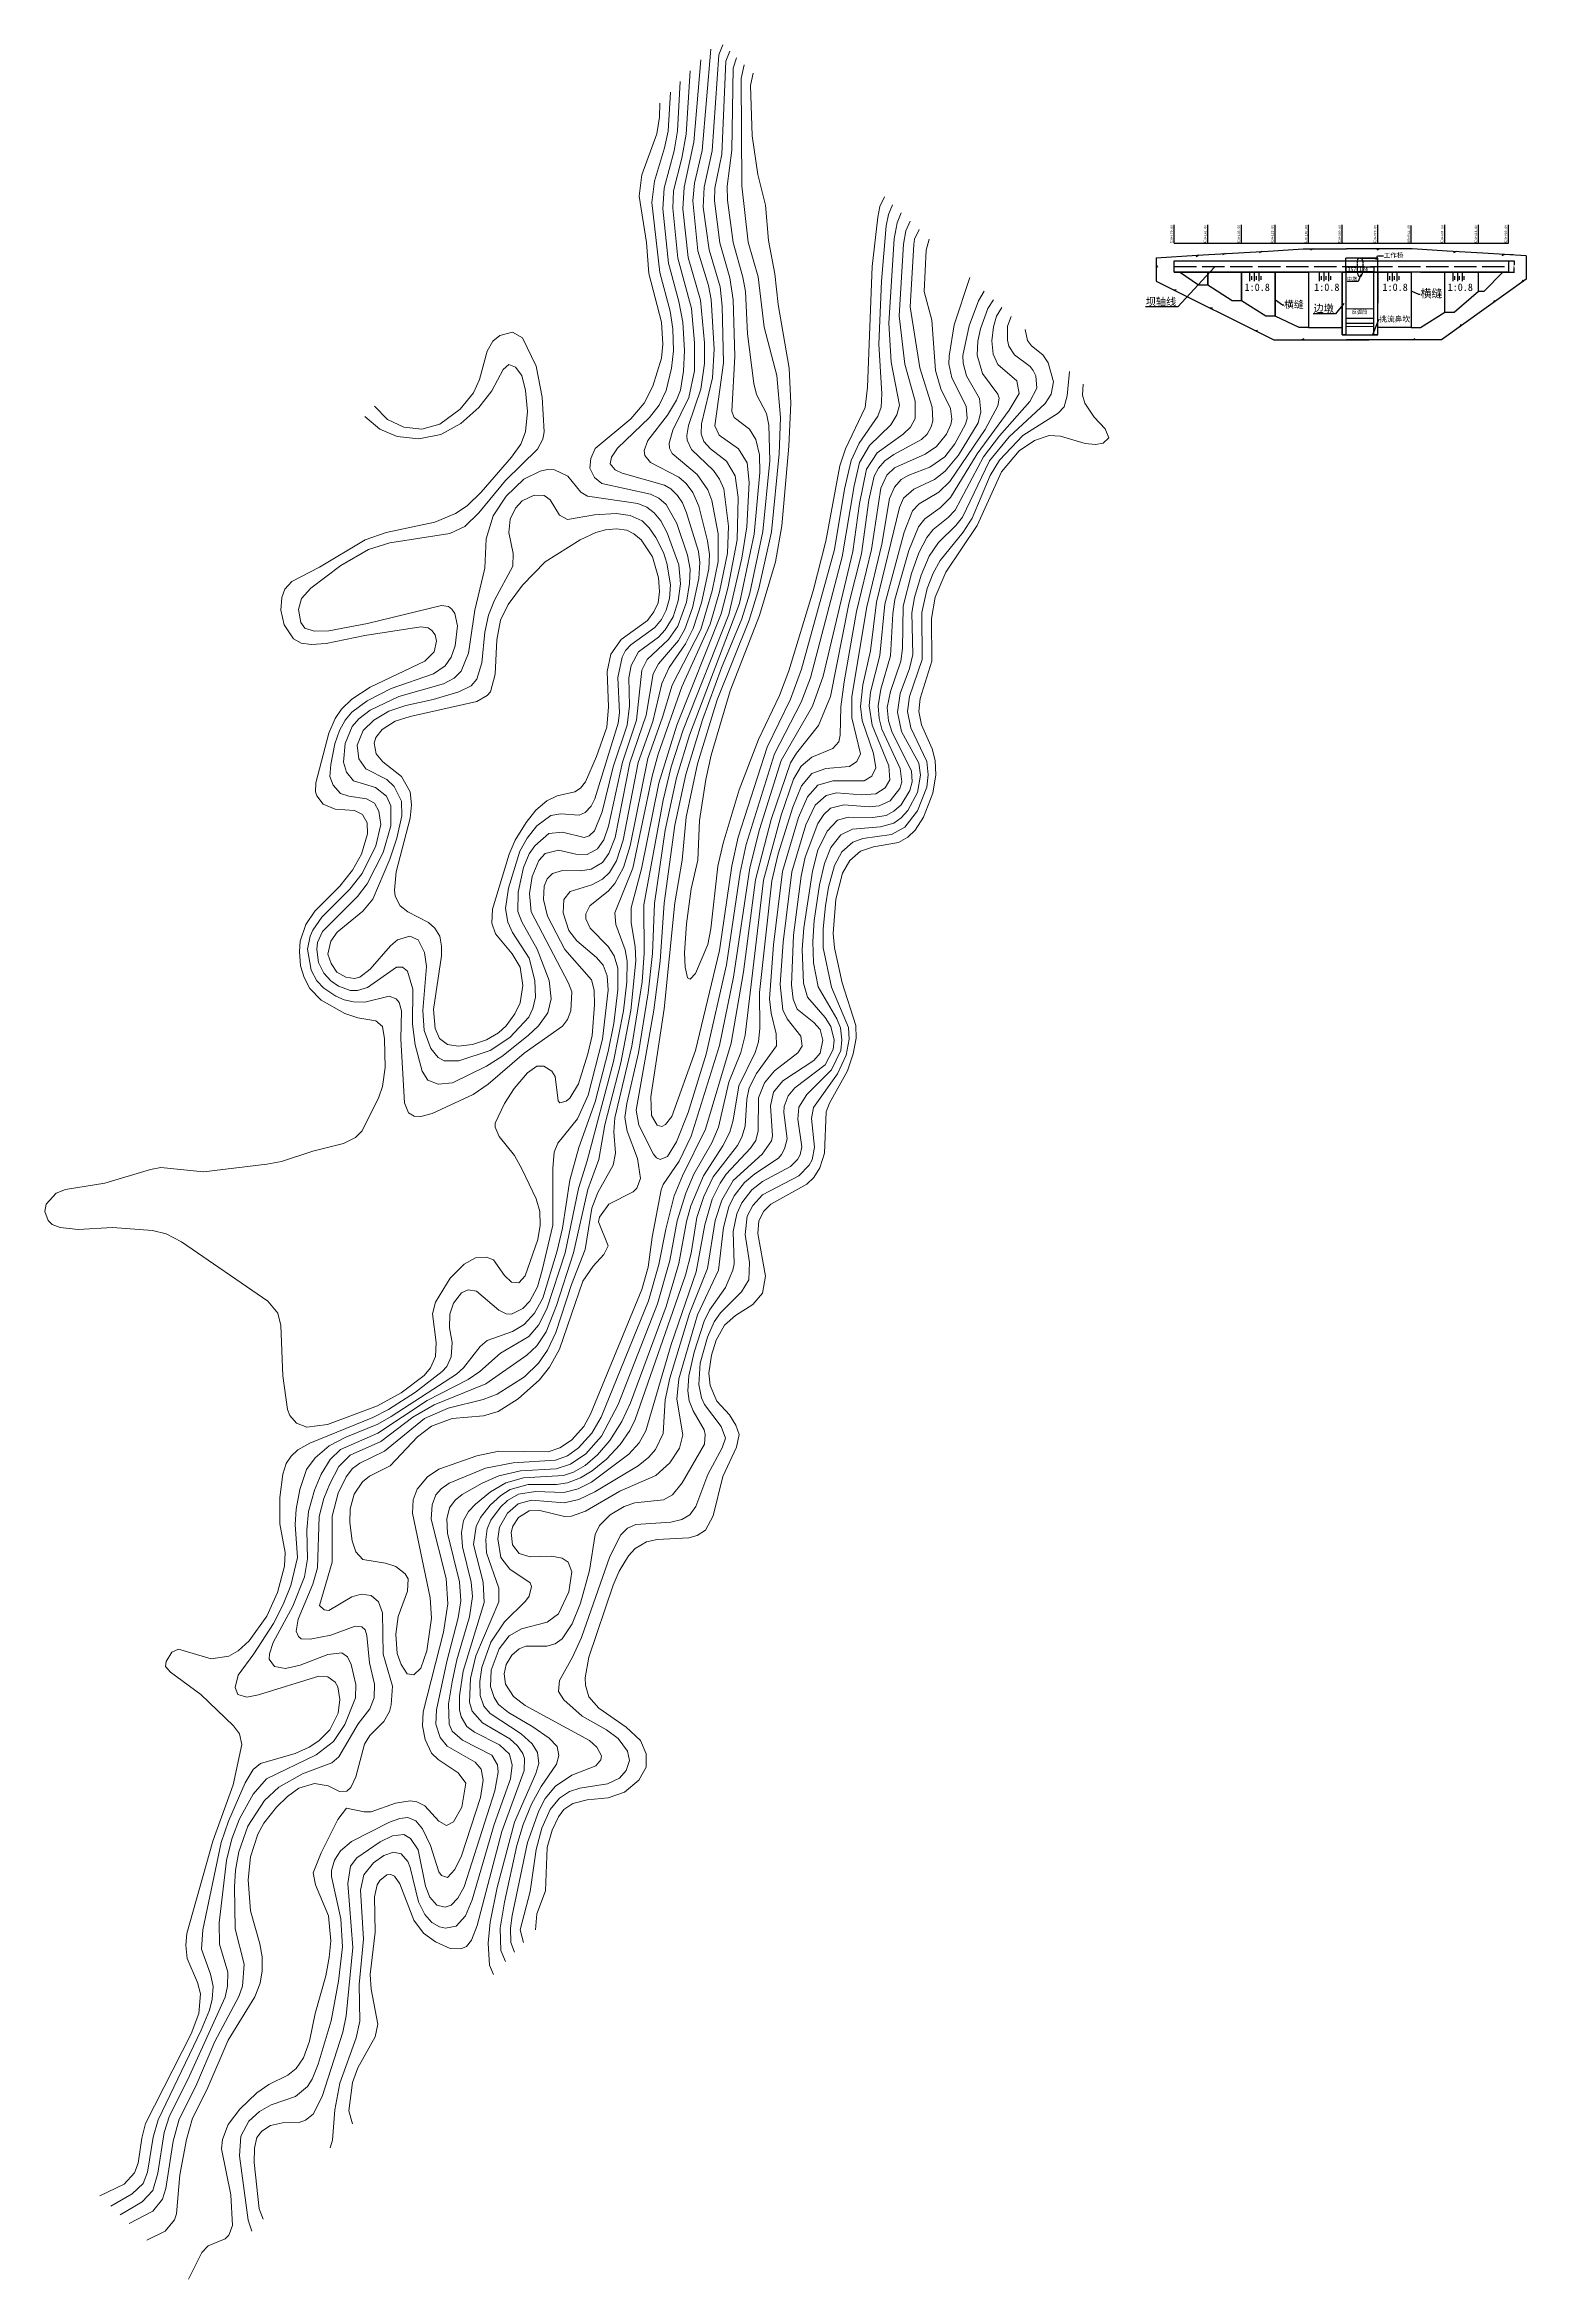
# Model space of a CAD drawing. Extents: x -40496 to 18830, y -938 to 396008.
# Drawn here: x 18036 to 18830, y 435 to 1632 of the extents above.
import ezdxf
from ezdxf import colors
from ezdxf.entities.mleader import LeaderData, LeaderLine
from ezdxf.math import Vec2, Vec3

# ---------------------------------------------------------------- set-up
doc = ezdxf.new("R2010")
doc.units = 0
doc.header["$MEASUREMENT"] = 0
doc.linetypes.add('ACAD_ISO02W100', pattern=[15, 12, -3])
for name, color, linetype in [('Contour_Line_Intermediate', 7, 'Continuous'), ('Contour_Line_Major', 7, 'Continuous'), ('Contour_Line_Minor', 7, 'Continuous')]:
    doc.layers.add(name, color=color, linetype=linetype)
doc.styles.get("Standard").update_dxf_attribs({"font": 'simfang.ttf'})
doc.dimstyles.get("Standard").update_dxf_attribs({"dimtxt": 0.1, "dimasz": 0.18, "dimexe": 0.18, "dimexo": 0.0625, "dimgap": 0.09, "dimtad": 1, "dimtih": 1, "dimtoh": 1, "dimdec": 4, "dimzin": 0, "dimdsep": 46, "dimtxsty": 'Standard', "dimcen": 0.09, "dimadec": 0, "dimazin": 0, "dimtfac": 1, "dimtdec": 4, "dimtofl": 0, "dimtmove": 0, "dimatfit": 3, "dimfxl": 1, "dimtolj": 1, "dimtzin": 0, "dimarcsym": 0})

# ---------------------------------------------------------------- blocks, each defined once
blk = doc.blocks.new('*D36')
at = {"color": 0, "lineweight": -2, "transparency": 16777216}
for p, q in [((18820.3, 1516.1), (18823.5, 1516.1)), ((18820.3, 1510.1), (18823.5, 1510.1)), ((18823.3, 1515.9), (18823.3, 1513.9)), ((18823.3, 1510.3), (18823.3, 1512.3))]:
    blk.add_line(p, q, dxfattribs=at)
at = {"color": 0, "transparency": 16777216}
for points in [[(18823.3, 1515.9), (18823.3, 1515.9), (18823.3, 1516.1)], [(18823.3, 1510.3), (18823.3, 1510.3), (18823.3, 1510.1)]]:
    blk.add_solid(points, dxfattribs=at)
at = {"layer": 'Defpoints', "color": 0, "transparency": 16777216}
for p in [(18820.2, 1516.1), (18820.2, 1510.1), (18823.3, 1510.1)]:
    blk.add_point(p, dxfattribs=at)
at = {"color": 0, "transparency": 16777216, "insert": (18823.3, 1513.1), "char_height": 0.1, "width": 0.294, "attachment_point": 5}
blk.add_mtext('\\A1;{\\H14x;6}', dxfattribs=at)

msp = doc.modelspace()

# ---------------------------------------------------------------- linework, layer by layer
for p, q in [((18641.23033, 1525.58266, 1436431.64712), (18641.23033, 1535.36712, 1436431.64712)), ((18659.23688, 1525.58266, 1436431.64712), (18659.23688, 1535.36712, 1436431.64712)), ((18677.23688, 1525.58266, 1436431.64712), (18677.23688, 1535.36712, 1436431.64712)), ((18695.23688, 1525.58266, 1436431.64712), (18695.23688, 1535.36712, 1436431.64712)), ((18713.23033, 1525.58266, 1436431.64712), (18713.23033, 1535.36712, 1436431.64712)), ((18731.23034, 1525.58266, 1436431.64712), (18731.23034, 1535.36712, 1436431.64712)), ((18750.23034, 1525.58266, 1436431.64712), (18750.23034, 1535.36712, 1436431.64712)), ((18768.23034, 1525.58266, 1436431.64712), (18768.23034, 1535.11047, 1436431.64712)), ((18786.22379, 1525.58266, 1436431.64712), (18786.22379, 1535.36712, 1436431.64712)), ((18804.22379, 1525.58266, 1436431.64712), (18804.22379, 1535.36712, 1436431.64712)), ((18820.23034, 1525.58266, 1436431.64712), (18820.23034, 1535.36712, 1436431.64712)), ((18641.23033, 1525.58266, 1436431.64712), (18820.23034, 1525.58266, 1436431.64712)), ((18653.47136, 1519.10773, 1988399.43251), (18672.52344, 1520.23492, 1988397.78085)), ((18668.54468, 1519.99952, 1988398.12577), (18667.15318, 1519.25931, 1082737.46289)), ((18667.84893, 1519.62942, 1535567.79433), (18667.48118, 1519.99584, 2003160.79959)), ((18672.52344, 1520.23492, 1988397.78085), (18681.92536, 1520.79117, 1988396.96578)), ((18681.92536, 1520.79117, 1988396.96578), (18691.58881, 1521.36289, 1988396.12804)), ((18688.22679, 1521.19092, 1914202.66225), (18686.83528, 1520.45071, 1008541.99936)), ((18687.53104, 1520.82081, 1461372.3308), (18687.24493, 1521.10589, 1825159.97334)), ((18691.58881, 1521.36289, 1988396.12804), (18710.27723, 1522.46856, 1988394.5079)), ((18710.27723, 1522.46856, 1988394.5079), (18733.4691, 1522.59081, 1498464.85533)), ((18715.622, 1522.48707, 1914202.66225), (18714.2305, 1521.74686, 1008541.99936)), ((18714.92625, 1522.11697, 1461372.3308), (18714.5585, 1522.48339, 1928965.33607)), ((18768.76358, 1522.46856, 1988394.5079), (18733.4691, 1522.59081, 1498464.85533)), ((18751.11634, 1522.52968, 1743429.68162), (18749.72484, 1521.78948, 837769.01873)), ((18750.42059, 1522.15958, 1290599.35017), (18750.05284, 1522.526, 1758192.35544)), ((18787.45199, 1521.36289, 1988396.12804), (18768.76358, 1522.46856, 1988394.5079)), ((18797.11545, 1520.79117, 1988396.96578), (18787.45199, 1521.36289, 1988396.12804)), ((18792.28372, 1521.07703, 1988396.54691), (18790.89222, 1520.33682, 1082735.88402)), ((18791.58797, 1520.70692, 1535566.21546), (18791.22022, 1521.07334, 2003159.22073)), ((18806.51737, 1520.23492, 1988397.78085), (18797.11545, 1520.79117, 1988396.96578)), ((18829.84572, 1518.8651, 1436431.64712), (18806.51737, 1520.23492, 1988397.78085)), ((18631.61496, 1517.81464, 1988401.32728), (18653.47136, 1519.10773, 1988399.43251)), ((18631.61496, 1517.81464, 1988401.32728), (18631.61496, 1505.19348, 1988401.32728)), ((18631.61496, 1514.08894, 1988401.32728), (18632.35517, 1512.69744, 1082740.66439)), ((18631.98507, 1513.39319, 1535570.99584), (18631.61865, 1513.02544, 2003164.0011)), ((18641.23035, 1510.07634, 1436431.64712), (18711.23034, 1510.07634, 1436431.64712)), ((18654.36749, 1519.09237, 1914202.66225), (18652.97598, 1518.35216, 1008541.99936)), ((18653.67173, 1518.72226, 1461372.3308), (18653.30398, 1519.08868, 1928965.33607)), ((18681.63828, 1510.07634, 1436431.64712), (18681.63828, 1505.30889, 1436431.64712)), ((18684.13398, 1510.07634, 1436431.64712), (18684.13398, 1505.30889, 1436431.64712)), ((18686.62951, 1510.07634, 1436431.64712), (18686.62951, 1505.30889, 1436431.64712)), ((18718.93101, 1510.07634, 1436431.64712), (18718.93101, 1505.30889, 1436431.64712)), ((18721.42671, 1510.07634, 1436431.64712), (18721.42671, 1505.30889, 1436431.64712)), ((18723.92224, 1510.07634, 1436431.64712), (18723.92224, 1505.30889, 1436431.64712)), ((18733.23034, 1510.07634, 1436431.64712), (18733.23034, 1517.62988, 1436431.64712)), ((18750.23034, 1517.57634, 1436431.64712), (18733.23034, 1517.57634, 1436431.64712)), ((18733.23034, 1510.07634, 1436431.64712), (18748.23034, 1510.07634, 1436431.64712)), ((18733.43122, 1510.25323), (18733.43122, 1512.9827)), ((18733.43122, 1512.9827), (18748.12056, 1512.9372)), ((18748.12056, 1510.25323), (18733.43122, 1510.25323)), ((18739.23034, 1510.07634, 1436431.64712), (18742.23034, 1510.07634, 1436431.64712)), ((18740.73034, 1517.57634, 1436431.64712), (18750.23034, 1517.57634, 1436431.64712)), ((18748.12056, 1512.9372), (18748.12056, 1510.25323)), ((18750.23034, 1510.07634, 1436431.64712), (18750.23034, 1517.57634, 1436431.64712)), ((18755.51383, 1510.07634, 1436431.64712), (18755.51383, 1505.30889, 1436431.64712)), ((18758.00953, 1510.07634, 1436431.64712), (18758.00953, 1505.30889, 1436431.64712)), ((18760.50505, 1510.07634, 1436431.64712), (18760.50505, 1505.30889, 1436431.64712)), ((18773.23486, 1510.07634, 1436431.64712), (18820.23034, 1510.07634, 1436431.64712)), ((18790.40757, 1510.07634, 1436431.64712), (18790.40757, 1505.30889, 1436431.64712)), ((18792.90327, 1510.07634, 1436431.64712), (18792.90327, 1505.30889, 1436431.64712)), ((18795.3988, 1510.07634, 1436431.64712), (18795.3988, 1505.30889, 1436431.64712)), ((18818.18155, 1519.55001, 1712414.71398), (18816.79004, 1518.8098, 806754.0511)), ((18817.4858, 1519.1799, 1259584.38254), (18817.11805, 1519.54632, 1727177.3878)), ((18822.82888, 1519.26987, 1988399.19492), (18821.33733, 1519.35812, 1988399.06562)), ((18829.84572, 1518.8651, 1436431.64712), (18829.84572, 1506.24531, 1436431.64712)), ((18631.61496, 1505.19348, 1988401.32728), (18694.55886, 1473.79969, 1008541.99936)), ((18640.73066, 1500.64616, 1542820.05927), (18642.30625, 1500.68749, 637159.39638)), ((18641.51846, 1500.66683, 1089989.72783), (18641.68401, 1500.17479, 1557582.73309)), ((18682.84952, 1506.00521, 1436431.64712), (18682.84952, 1507.98737, 1436431.64712)), ((18685.34522, 1506.00521, 1436431.64712), (18685.34522, 1507.98737, 1436431.64712)), ((18687.84074, 1506.00521, 1436431.64712), (18687.84074, 1507.98737, 1436431.64712)), ((18720.14225, 1506.00521, 1436431.64712), (18720.14225, 1507.98737, 1436431.64712)), ((18722.63795, 1506.00521, 1436431.64712), (18722.63795, 1507.98737, 1436431.64712)), ((18725.13347, 1506.00521, 1436431.64712), (18725.13347, 1507.98737, 1436431.64712)), ((18756.72506, 1506.00521, 1436431.64712), (18756.72506, 1507.98737, 1436431.64712)), ((18759.22076, 1506.00521, 1436431.64712), (18759.22076, 1507.98737, 1436431.64712)), ((18761.71629, 1506.00521, 1436431.64712), (18761.71629, 1507.98737, 1436431.64712)), ((18829.84572, 1506.24531, 1436431.64712), (18784.48195, 1473.79969, 1008541.99936)), ((18791.61881, 1506.00521, 1436431.64712), (18791.61881, 1507.98737, 1436431.64712)), ((18794.11451, 1506.00521, 1436431.64712), (18794.11451, 1507.98737, 1436431.64712)), ((18796.61003, 1506.00521, 1436431.64712), (18796.61003, 1507.98737, 1436431.64712)), ((18827.44997, 1504.53179, 1413833.91417), (18828.15116, 1505.94336, 508173.25128)), ((18827.80056, 1505.23757, 961003.58272), (18828.31284, 1505.15348, 1428596.58799)), ((18660.23807, 1490.91747, 1542820.05927), (18661.81366, 1490.95879, 637159.39638)), ((18661.02587, 1490.93813, 1089989.72783), (18661.19142, 1490.4461, 1557582.73309)), ((18733.22424, 1485.48424, 1436431.64712), (18748.23098, 1485.41538, 1436431.64712)), ((18733.22527, 1490.54273, 1436431.64712), (18748.23201, 1490.47386, 1436431.64712)), ((18812.34436, 1493.72778, 850204.03331), (18813.04556, 1495.13934, -55456.62958)), ((18812.69496, 1494.43356, 397373.70187), (18813.20724, 1494.34946, 864966.70713)), ((18684.36596, 1478.87728, 1542820.05927), (18685.94155, 1478.9186, 637159.39638)), ((18685.15375, 1478.89794, 1089989.72783), (18685.3193, 1478.40591, 1557582.73309)), ((18694.55886, 1473.79969, 1008541.99936), (18745.57171, 1473.79969, 1498464.85533)), ((18709.41098, 1473.79969, 1151180.37219), (18710.80248, 1474.53989, 245519.70931)), ((18710.10673, 1474.16979, 698350.04075), (18710.47448, 1473.80337, 1165943.04601)), ((18733.22323, 1481.09856, 1436431.64712), (18748.23034, 1480.99535, 1436431.64712)), ((18733.2236, 1482.78505, 1436431.64712), (18748.23034, 1482.71618, 1436431.64712)), ((18784.48195, 1473.79969, 1008541.99936), (18733.4691, 1473.79969, 1498464.85533)), ((18768.91316, 1473.79969, 1158063.23166), (18770.30466, 1474.53989, 252402.56877)), ((18769.60891, 1474.16979, 705232.90022), (18769.97666, 1473.80337, 1172825.90548)), ((18794.26947, 1480.80004, 1100861.92193), (18794.97066, 1482.2116, 195201.25904)), ((18794.62007, 1481.50582, 648031.59048), (18795.13235, 1481.42172, 1115624.59575))]:
    msp.add_line(p, q)
at = {"linetype": 'ACAD_ISO02W100'}
msp.add_line((18641.23035, 1513.07634, 1436431.64712), (18820.23034, 1513.07634, 1436431.64712), dxfattribs=at)
at = {"linetype": 'ACAD_ISO02W100', "ltscale": 0.1}
for p, q in [((18739.23034, 1516.07634, 1436431.64712), (18739.23034, 1510.07634, 1436431.64712)), ((18742.23034, 1516.07634, 1436431.64712), (18742.23034, 1510.07634, 1436431.64712))]:
    msp.add_line(p, q, dxfattribs=at)
at = {"elevation": 1436431.64712}
for points in [[(18641.23035, 1516.07634), (18820.23034, 1516.07634), (18820.23034, 1510.07634), (18641.23035, 1510.07634), (18641.23035, 1516.07634)], [(18659.2369, 1510.07634), (18659.2369, 1503.07675), (18654.2369, 1503.07675), (18644.12793, 1510.07634), (18659.2369, 1510.07634)], [(18677.2369, 1510.07634), (18677.2369, 1494.73783), (18672.2369, 1494.73783), (18659.2369, 1503.07675), (18659.2369, 1510.07634), (18677.2369, 1510.07634)], [(18695.23689, 1510.07634), (18695.23689, 1486.3989), (18690.2369, 1486.3989), (18677.2369, 1494.73783), (18677.2369, 1510.07634), (18695.23689, 1510.07634)], [(18713.23034, 1510.07634), (18713.23689, 1480.37634), (18708.23689, 1480.37634), (18695.23689, 1486.3989), (18695.23689, 1510.07634), (18713.23034, 1510.07634)], [(18731.23034, 1510.07634), (18731.23034, 1476.57234), (18750.23034, 1476.57234)], [(18731.23034, 1510.07634), (18731.23034, 1476.57234), (18750.23034, 1476.57234), (18750.23034, 1510.07634)], [(18731.23034, 1510.07634), (18733.23034, 1510.07634), (18733.22295, 1476.57234), (18731.23034, 1476.57234), (18731.23034, 1510.07634)], [(18748.23034, 1510.07634), (18750.23034, 1510.07634), (18750.22295, 1476.57234), (18748.23034, 1476.57234), (18748.23034, 1510.07634)], [(18768.23034, 1510.07634), (18768.22379, 1480.37634), (18773.22379, 1480.37634), (18786.22379, 1488.59009), (18786.22379, 1510.07634), (18768.23034, 1510.07634)], [(18786.22379, 1488.59009), (18791.22379, 1488.59009), (18804.22379, 1499.96297), (18804.22379, 1510.07634), (18786.22379, 1510.07634)], [(18804.22379, 1499.96297), (18807.22379, 1499.96297), (18817.21671, 1510.07634)], [(18768.22379, 1480.37634), (18773.22379, 1480.37634)]]:
    msp.add_lwpolyline(points, dxfattribs=at)
for points in [[(18731.23034, 1510.07634), (18713.23034, 1510.07634), (18713.23034, 1480.37634), (18731.23034, 1480.37634)], [(18750.23034, 1510.07634), (18768.23034, 1510.07634), (18768.23034, 1480.37634), (18750.23034, 1480.37634)]]:
    msp.add_lwpolyline(points, close=True, dxfattribs=at)
at = {"linetype": 'ACAD_ISO02W100', "ltscale": 0.1}
msp.add_arc((18740.73034, 1516.07634, 1436431.64712), 1.5, 0, 180, dxfattribs=at)
for centre, start, end in [((18742.23034, 1510.07634, 1436431.64712), 180, 240), ((18739.23034, 1510.07634, 1436431.64712), 300, 0)]:
    msp.add_arc(centre, 3, start, end)
at = {"layer": 'Contour_Line_Intermediate', "color": 0, "lineweight": 0}
for points in [[(18071.68971, 474.18962, 972000), (18083.13414, 480.7645, 972000), (18088.88642, 486.42426, 972000), (18091.2057, 492.39152, 972000), (18094.25199, 511.2038, 972000), (18096.90973, 520.50887, 972000), (18120.02877, 568.43249, 972000), (18124.4996, 579.25071, 972000), (18125.94801, 585.01128, 972000), (18126.37025, 591.87597, 972000), (18124.963, 598.51991, 972000), (18120.28032, 611.78484, 972000), (18120.84696, 622.14844, 972000), (18130.76581, 668.98548, 972000), (18134.70221, 680.47236, 972000), (18143.65942, 700.92064, 972000), (18147.91178, 708.18217, 972000), (18151.86186, 711.38089, 972000), (18170.34813, 716.70817, 972000), (18177.83599, 720.03183, 972000), (18183.06294, 723.50138, 972000), (18188.86587, 729.37215, 972000), (18193.37466, 738.33519, 972000), (18194.38782, 745.66384, 972000), (18193.25368, 752.31302, 972000), (18191.88636, 754.82439, 972000), (18187.91849, 757.8139, 972000), (18183.01609, 758.08485, 972000), (18150.71533, 748.11931, 972000), (18144.45359, 746.88395, 972000), (18139.7177, 748.31162, 972000), (18138.27035, 752.08312, 972000), (18139.82389, 758.64396, 972000), (18148.27012, 769.96735, 972000), (18158.7521, 786.25006, 972000), (18164.03619, 796.40195, 972000), (18168.11789, 806.70385, 972000), (18171.60865, 821.62288, 972000), (18170.37537, 839.30317, 972000), (18170.95999, 847.48794, 972000), (18172.86863, 858.07095, 972000), (18176.5193, 868.72135, 972000), (18181.07463, 875.03042, 972000), (18188.64872, 881.39539, 972000), (18197.59769, 886.16451, 972000), (18214.65147, 893.06112, 972000), (18221.71578, 897.11085, 972000), (18256.72124, 919.91835, 972000), (18260.61108, 923.25525, 972000), (18269.50385, 934.5796, 972000), (18273.27611, 937.81023, 972000), (18286.75686, 942.7529, 972000), (18292.96456, 946.3778, 972000), (18298.55317, 952.44053, 972000), (18302.98063, 960.59978, 972000), (18310.70465, 985.89074, 972000), (18313.65892, 997.95693, 972000), (18317.46442, 1023.73452, 972000), (18322.31451, 1041.24131, 972000), (18331.11517, 1065.69845, 972000), (18338.05114, 1092.66258, 972000), (18341.10869, 1107.62445, 972000), (18343.22995, 1125.66902, 972000), (18343.28487, 1137.30118, 972000), (18341.32631, 1143.86394, 972000), (18337.98579, 1148.96056, 972000), (18328.3273, 1158.75462, 972000), (18326.03521, 1163.74931, 972000), (18326.05294, 1166.3703, 972000), (18328.2882, 1170.60105, 972000), (18338.2249, 1178.74188, 972000), (18341.69385, 1182.67875, 972000), (18346.31036, 1191.2628, 972000), (18349.74277, 1202.75227, 972000), (18359.25451, 1249.66335, 972000), (18367.19721, 1271.80116, 972000), (18372.28076, 1288.78776, 972000), (18387.64468, 1318.72439, 972000), (18393.7647, 1339.38663, 972000), (18396.87404, 1355.0025, 972000), (18396.97871, 1369.84247, 972000), (18393.60188, 1387.72256, 972000), (18391.44582, 1393.48586, 972000), (18385.77678, 1401.75271, 972000), (18372.29011, 1412.94384, 972000), (18370.85896, 1415.79415, 972000), (18370.6472, 1418.49572, 972000), (18372.60314, 1425.46946, 972000), (18381.20196, 1442.90562, 972000), (18384.2232, 1457.26028, 972000), (18384.32521, 1472.14104, 972000), (18382.6805, 1490.50868, 972000), (18375.40666, 1517.47316, 972000), (18372.65272, 1544.2778, 972000), (18373.06958, 1553.52954, 972000), (18377.52154, 1571.12794, 972000), (18379.75221, 1584.02342, 972000), (18382.02302, 1617.80336, 972000)], [(18539.50224, 1499.91384, 972000), (18536.49709, 1494.73785, 972000), (18531.39117, 1481.28633, 972000), (18528.00114, 1465.3562, 972000), (18528.15068, 1461.22483, 972000), (18530.00855, 1454.56826, 972000), (18536.94644, 1442.38941, 972000), (18537.64979, 1435.17999, 972000), (18536.31222, 1429.39871, 972000), (18525.68013, 1412.09465, 972000), (18518.62404, 1403.48803, 972000), (18512.91502, 1399.08757, 972000), (18501.72998, 1393.89758, 972000), (18496.16233, 1388.93014, 972000), (18494.07248, 1384.09554, 972000), (18481.75244, 1333.32763, 972000), (18478.51778, 1307.3016, 972000), (18474.3792, 1289.11402, 972000), (18473.12548, 1277.39642, 972000), (18474.07831, 1269.97175, 972000), (18480.21091, 1252.30642, 972000), (18481.39436, 1244.52126, 972000), (18479.23059, 1240.03688, 972000), (18475.20806, 1237.53195, 972000), (18458.41482, 1237.56375, 972000), (18450.32371, 1235.23962, 972000), (18444.78475, 1229.05804, 972000), (18439.91867, 1217.89261, 972000), (18431.45995, 1189.10254, 972000), (18426.605, 1149.78926, 972000), (18424.41836, 1120.82139, 972000), (18425.32025, 1113.15742, 972000), (18427.9734, 1102.19516, 972000), (18428.26353, 1095.69906, 972000), (18417.46793, 1080.85864, 972000), (18413.57118, 1073.17131, 972000), (18412.36615, 1067.13917, 972000), (18411.50955, 1052.74744, 972000), (18409.64518, 1046.71561, 972000), (18407.26532, 1042.31146, 972000), (18394.28914, 1025.48166, 972000), (18389.35959, 1015.048, 972000), (18385.61723, 1003.80277, 972000), (18382.48164, 984.63566, 972000), (18379.43276, 972.83828, 972000), (18352.52974, 895.48094, 972000), (18349.69345, 889.70517, 972000), (18344.47552, 882.19402, 972000), (18337.16948, 874.39393, 972000), (18329.44024, 867.99065, 972000), (18323.22207, 864.23473, 972000), (18316.29203, 861.6351, 972000), (18310.33466, 860.69317, 972000), (18295.15799, 860.82924, 972000), (18285.59835, 858.05981, 972000), (18280.52303, 854.91763, 972000), (18274.88391, 849.74779, 972000), (18269.64011, 843.07856, 972000), (18267.34474, 838.23311, 972000), (18265.84545, 828.65892, 972000), (18271.0997, 808.35248, 972000), (18271.6279, 797.5579, 972000), (18260.29427, 760.73449, 972000), (18258.38672, 747.50448, 972000), (18258.48542, 740.0301, 972000), (18259.26462, 736.33768, 972000), (18262.38516, 731.14277, 972000), (18266.48475, 728.01872, 972000), (18279.84671, 721.36942, 972000), (18285.11889, 716.34431, 972000), (18286.61445, 710.43691, 972000), (18285.71127, 703.15735, 972000), (18277.06247, 678.61789, 972000), (18265.26787, 638.35609, 972000), (18261.55121, 629.81051, 972000), (18256.67732, 624.17531, 972000), (18250.97666, 623.10246, 972000), (18247.72078, 623.84825, 972000), (18243.65277, 626.23954, 972000), (18239.78562, 630.40652, 972000), (18236.48441, 637.15807, 972000), (18231.90942, 655.64027, 972000), (18230.68467, 658.76181, 972000), (18227.15994, 663.00985, 972000), (18222.96822, 663.78836, 972000), (18217.89357, 662.05331, 972000), (18212.3451, 658.17082, 972000), (18207.12307, 651.74149, 972000), (18205.42394, 643.47574, 972000), (18206.91137, 617.2499, 972000), (18204.59097, 592.90153, 972000), (18205.06991, 573.32307, 972000), (18203.02738, 564.45095, 972000), (18194.23057, 540.12644, 972000), (18191.68744, 525.80523, 972000), (18190.35382, 509.56008, 972000), (18189.10419, 505.42868, 972000)]]:
    msp.add_polyline3d(points, dxfattribs=at)
at = {"layer": 'Contour_Line_Major', "color": 0, "lineweight": 0}
for points in [[(18494.99733, 1541.82951, -648000), (18492.84638, 1536.47575, -648000), (18491.25159, 1527.81855, -648000), (18488.41399, 1482.7481, -648000), (18489.61275, 1461.77747, -648000), (18494.11046, 1438.75875, -648000), (18492.63519, 1433.66975, -648000), (18489.46085, 1428.32393, -648000), (18478.06858, 1417.2725, -648000), (18472.74805, 1408.17884, -648000), (18469.74775, 1395.56973, -648000), (18463.46268, 1357.65752, -648000), (18446.45506, 1292.83386, -648000), (18441.48655, 1279.67923, -648000), (18427.04777, 1251.99603, -648000), (18411.98815, 1203.59526, -648000), (18408.80737, 1188.44619, -648000), (18401.46198, 1139.11879, -648000), (18390.57952, 1091.19525, -648000), (18380.86038, 1059.91967, -648000), (18374.64903, 1044.25886, -648000), (18369.78279, 1036.4747, -648000), (18365.8693, 1034.83026, -648000), (18363.90083, 1035.71527, -648000), (18362.2509, 1037.63152, -648000), (18354.51828, 1053.27953, -648000), (18353.02229, 1061.28043, -648000), (18362.49494, 1114.86322, -648000), (18365.88429, 1141.08707, -648000), (18368.11692, 1172.01682, -648000), (18373.79868, 1213.89742, -648000), (18379.6005, 1241.01638, -648000), (18388.61146, 1270.35155, -648000), (18398.73741, 1298.08343, -648000), (18409.67865, 1324.32458, -648000), (18413.8683, 1338.20684, -648000), (18420.85278, 1371.18308, -648000), (18424.5965, 1409.03505, -648000), (18424.11095, 1428.03863, -648000), (18422.77076, 1434.3735, -648000), (18417.54917, 1444.47631, -648000), (18416.01711, 1450.35735, -648000), (18412.62598, 1477.07283, -648000), (18411.51612, 1499.77841, -648000), (18410.20347, 1507.28693, -648000), (18404.93265, 1525.9059, -648000), (18401.94194, 1548.56175, -648000), (18401.77315, 1556.19994, -648000), (18404.28964, 1575.33473, -648000), (18404.91219, 1619.39191, -648000), (18406.84297, 1624.85516, -648000)], [(18585.15734, 1456.9149, 2592000), (18583.97782, 1443.8477, 2592000), (18582.30941, 1437.93601, 2592000), (18579.10708, 1434.52813, 2592000), (18560.13889, 1422.5687, 2592000), (18547.58454, 1409.29978, 2592000), (18542.6626, 1401.07582, 2592000), (18532.99393, 1378.28487, 2592000), (18528.17796, 1370.88466, 2592000), (18515.79678, 1355.67603, 2592000), (18512.10072, 1348.91734, 2592000), (18508.92381, 1340.65021, 2592000), (18506.08555, 1327.73474, 2592000), (18506.30386, 1302.57387, 2592000), (18499.48445, 1282.73339, 2592000), (18498.42745, 1274.74328, 2592000), (18500.19855, 1266.03084, 2592000), (18508.74335, 1248.05182, 2592000), (18509.51075, 1240.81239, 2592000), (18508.66643, 1234.13701, 2592000), (18503.68266, 1221.52341, 2592000), (18496.87929, 1212.7845, 2592000), (18489.76395, 1208.9291, 2592000), (18474.42863, 1206.6634, 2592000), (18469.0457, 1204.75228, 2592000), (18463.25739, 1199.67784, 2592000), (18459.23852, 1192.24031, 2592000), (18456.0598, 1180.71644, 2592000), (18454.43556, 1170.71284, 2592000), (18453.11608, 1158.26331, 2592000), (18453.2599, 1148.24333, 2592000), (18457.73228, 1127.0898, 2592000), (18466.70177, 1105.5707, 2592000), (18467.15184, 1099.31069, 2592000), (18465.50152, 1090.66814, 2592000), (18460.95016, 1080.6404, 2592000), (18448.05746, 1062.65865, 2592000), (18447.00772, 1056.78183, 2592000), (18448.60289, 1041.40397, 2592000), (18447.27219, 1034.66766, 2592000), (18445.73743, 1031.8168, 2592000), (18440.18487, 1025.97736, 2592000), (18420.68687, 1015.79377, 2592000), (18415.4464, 1010.1546, 2592000), (18412.56447, 1004.38692, 2592000), (18411.37349, 994.71904, 2592000), (18413.67298, 979.56265, 2592000), (18413.34524, 970.33585, 2592000), (18409.46394, 963.90974, 2592000), (18398.20471, 952.72081, 2592000), (18394.80626, 947.78312, 2592000), (18391.17565, 939.57277, 2592000), (18387.37512, 925.63628, 2592000), (18386.59336, 914.35412, 2592000), (18387.97816, 907.20927, 2592000), (18389.67069, 903.56394, 2592000), (18398.56596, 891.76908, 2592000), (18400.80331, 885.5425, 2592000), (18399.16769, 880.389, 2592000), (18391.42798, 866.15144, 2592000), (18385.05575, 849.02178, 2592000), (18381.73841, 844.47868, 2592000), (18377.52683, 841.91262, 2592000), (18371.66981, 840.60065, 2592000), (18352.8276, 839.26931, 2592000), (18348.46566, 837.34756, 2592000), (18344.75932, 833.85041, 2592000), (18338.84898, 822.14533, 2592000), (18323.71056, 778.71961, 2592000), (18318.98068, 768.29811, 2592000), (18311.88667, 755.73581, 2592000), (18311.38566, 749.96068, 2592000), (18314.25788, 745.42714, 2592000), (18324.19036, 736.65926, 2592000), (18337.15233, 729.34651, 2592000), (18343.45254, 724.77962, 2592000), (18348.47707, 717.86693, 2592000), (18349.45772, 712.86107, 2592000), (18347.61429, 707.56755, 2592000), (18344.03667, 703.47142, 2592000), (18337.71998, 700.46442, 2592000), (18322.87049, 698.14248, 2592000), (18317.24318, 696.32282, 2592000), (18311.90848, 692.79227, 2592000), (18307.05706, 686.62928, 2592000), (18302.57982, 676.59725, 2592000), (18299.40488, 665.30039, 2592000), (18296.20635, 642.81979, 2592000), (18290.92981, 622.17034, 2592000), (18292.71924, 615.4443, 2592000)], [(18192.77963, 1135.21996, 2592000), (18197.57329, 1132.38123, 2592000), (18202.09704, 1131.70238, 2592000), (18205.09587, 1132.43684, 2592000), (18210.5606, 1136.81848, 2592000), (18221.37026, 1149.27474, 2592000), (18225.18299, 1152.49923, 2592000), (18231.79996, 1154.36046, 2592000), (18236.32779, 1152.37391, 2592000), (18239.73475, 1145.59783, 2592000), (18240.69383, 1138.12988, 2592000), (18238.7575, 1114.6507, 2592000), (18239.55165, 1103.89661, 2592000), (18243.04678, 1094.33006, 2592000), (18247.05778, 1089.51047, 2592000), (18250.20413, 1087.65984, 2592000), (18258.02609, 1087.63405, 2592000), (18274.90774, 1093.24615, 2592000), (18285.35732, 1100.1545, 2592000), (18295.49886, 1111.0627, 2592000), (18297.73506, 1115.75048, 2592000), (18299.16942, 1121.711, 2592000), (18298.78402, 1130.76588, 2592000), (18295.66417, 1142.5492, 2592000), (18286.8084, 1156.39034, 2592000), (18284.29587, 1161.88209, 2592000), (18283.10455, 1169.2552, 2592000), (18284.67311, 1180.08828, 2592000), (18290.79146, 1199.98569, 2592000), (18294.61975, 1206.84255, 2592000), (18299.80707, 1213.47817, 2592000), (18307.38903, 1218.99526, 2592000), (18312.74378, 1219.92385, 2592000), (18322.44883, 1219.16229, 2592000), (18325.77422, 1220.60655, 2592000), (18328.93728, 1224.07511, 2592000), (18330.8093, 1228.03842, 2592000), (18343.42318, 1268.4689, 2592000), (18344.14939, 1273.96379, 2592000), (18343.21025, 1292.934, 2592000), (18345.4696, 1303.85632, 2592000), (18347.32859, 1307.38721, 2592000), (18350.22366, 1310.49457, 2592000), (18363.05272, 1319.73452, 2592000), (18366.5779, 1324.05109, 2592000), (18369.1873, 1328.99131, 2592000), (18370.84841, 1335.22098, 2592000), (18371.46575, 1342.59284, 2592000), (18369.48762, 1354.24811, 2592000), (18367.62175, 1359.96275, 2592000), (18363.60192, 1367.94479, 2592000), (18359.98699, 1373.09172, 2592000), (18356.16577, 1376.78421, 2592000), (18349.81253, 1379.75061, 2592000), (18342.33938, 1380.74681, 2592000), (18330.66709, 1380.11522, 2592000), (18316.229, 1377.50603, 2592000), (18312.01337, 1379.85787, 2592000), (18307.05689, 1388.18256, 2592000), (18303.80782, 1390.42025, 2592000), (18298.43458, 1390.6613, 2592000), (18291.95754, 1387.56276, 2592000), (18288.34832, 1383.65111, 2592000), (18285.63149, 1377.8133, 2592000), (18284.81623, 1370.61529, 2592000), (18287.21482, 1359.44813, 2592000), (18286.93873, 1352.67642, 2592000), (18277.16697, 1334.34118, 2592000), (18273.96804, 1326.42079, 2592000), (18271.92993, 1317.15138, 2592000), (18270.31386, 1300.81226, 2592000), (18267.7755, 1292.08819, 2592000), (18264.73502, 1288.48106, 2592000), (18258.1006, 1285.20823, 2592000), (18244.37545, 1281.16587, 2592000), (18229.72055, 1278.04259, 2592000), (18220.63796, 1274.90144, 2592000), (18212.49237, 1270.15015, 2592000), (18206.89526, 1264.62296, 2592000), (18203.50766, 1256.73409, 2592000), (18204.48659, 1249.44698, 2592000), (18208.24098, 1244.06745, 2592000), (18219.49956, 1238.29396, 2592000), (18223.46064, 1234.63476, 2592000), (18227.32879, 1226.75919, 2592000), (18227.5422, 1218.91414, 2592000), (18224.77238, 1206.86541, 2592000), (18221.09733, 1195.61576, 2592000), (18212.02407, 1174.29713, 2592000), (18206.61831, 1167.84028, 2592000), (18192.82775, 1156.48912, 2592000), (18189.48893, 1151.66144, 2592000), (18187.80311, 1144.82468, 2592000), (18189.69273, 1139.6948, 2592000), (18192.77963, 1135.21996, 2592000)]]:
    msp.add_polyline3d(points, dxfattribs=at)
at = {"layer": 'Contour_Line_Minor', "color": 0, "lineweight": 0}
for points in [[(18081.53446, 464.91763, 324000), (18094.22716, 471.62851, 324000), (18099.38391, 477.9082, 324000), (18101.03978, 483.6672, 324000), (18104.94626, 508.98317, 324000), (18108.21167, 520.87666, 324000), (18117.17848, 538.45501, 324000), (18127.34118, 562.33752, 324000), (18140.292, 586.49516, 324000), (18142.11902, 592.12298, 324000), (18143.08677, 603.87966, 324000), (18138.24307, 622.68694, 324000), (18137.82272, 645.33466, 324000), (18138.41529, 654.20166, 324000), (18140.20187, 663.92292, 324000), (18144.95977, 677.74106, 324000), (18154.00126, 691.57838, 324000), (18161.66656, 698.71174, 324000), (18174.36879, 705.82527, 324000), (18190.02046, 711.73678, 324000), (18193.82865, 714.88715, 324000), (18204.10177, 732.54793, 324000), (18210.29571, 740.54566, 324000), (18212.65303, 746.49974, 324000), (18212.86659, 753.72461, 324000), (18210.16565, 765.29081, 324000), (18208.81416, 779.90689, 324000), (18207.82803, 782.95137, 324000), (18206.09575, 784.44163, 324000), (18202.51827, 784.79944, 324000), (18189.50952, 780.0069, 324000), (18178.33137, 777.90798, 324000), (18173.68499, 778.08171, 324000), (18172.13044, 779.34866, 324000), (18170.97518, 782.11323, 324000), (18171.99874, 788.60057, 324000), (18179.76776, 807.37, 324000), (18182.36099, 816.11778, 324000), (18183.27123, 843.6787, 324000), (18185.73548, 853.16532, 324000), (18189.00827, 861.09199, 324000), (18193.73864, 870.44526, 324000), (18199.77921, 876.44436, 324000), (18216.26425, 883.85378, 324000), (18233.40786, 896.75079, 324000), (18244.88859, 903.4978, 324000), (18272.57219, 914.70831, 324000), (18294.45888, 929.966, 324000), (18299.79075, 935.02009, 324000), (18304.74869, 942.55249, 324000), (18310.42403, 956.6106, 324000), (18319.5058, 984.81779, 324000), (18327.144, 1018.65209, 324000), (18333.06373, 1034.74696, 324000), (18336.29415, 1053.44533, 324000), (18344.74554, 1086.65841, 324000), (18350.18526, 1114.56107, 324000), (18352.87856, 1141.16154, 324000), (18352.54326, 1148.81822, 324000), (18350.44457, 1161.54452, 324000), (18350.44802, 1169.55773, 324000), (18355.91018, 1190.4595, 324000), (18365.1772, 1236.44509, 324000), (18374.74378, 1267.50896, 324000), (18398.57445, 1326.98626, 324000), (18402.40517, 1341.58132, 324000), (18407.11917, 1366.7347, 324000), (18407.73099, 1389.29295, 324000), (18406.03977, 1400.90049, 324000), (18401.4428, 1408.7552, 324000), (18392.80308, 1415.45298, 324000), (18389.25807, 1419.30178, 324000), (18387.91765, 1423.4092, 324000), (18388.05221, 1428.88579, 324000), (18393.86837, 1453.53131, 324000), (18394.82405, 1468.78232, 324000), (18393.13969, 1495.47815, 324000), (18391.73662, 1502.96192, 324000), (18386.09877, 1521.40885, 324000), (18383.30349, 1548.3108, 324000), (18384.32478, 1557.64897, 324000), (18388.44687, 1575.16785, 324000), (18393.01924, 1629.47885, 324000)], [(18090.9593, 456.04111, 0), (18100.77631, 460.91498, 0), (18105.78822, 466.97641, 0), (18106.82726, 470.11883, 0), (18108.69043, 491.09183, 0), (18112.1035, 509.85137, 0), (18115.30812, 521.37452, 0), (18123.00701, 536.49235, 0), (18134.54559, 563.11619, 0), (18148.82296, 586.35854, 0), (18151.61249, 593.66586, 0), (18152.7284, 600.23664, 0), (18152.62362, 607.74012, 0), (18151.53491, 614.65727, 0), (18146.50903, 632.33542, 0), (18145.13934, 649.06139, 0), (18146.44922, 661.24914, 0), (18150.44781, 673.40606, 0), (18153.61686, 679.36709, 0), (18160.29863, 687.9783, 0), (18166.19477, 693.71265, 0), (18172.30372, 698.03066, 0), (18180.79338, 700.68501, 0), (18188.03059, 699.36549, 0), (18194.20123, 696.36179, 0), (18198.0523, 696.58068, 0), (18200.1255, 698.44891, 0), (18202.80937, 704.20386, 0), (18207.46215, 721.73143, 0), (18210.33467, 726.2582, 0), (18217.8927, 733.81853, 0), (18220.83664, 739.22543, 0), (18221.77538, 742.75552, 0), (18222.50638, 752.69905, 0), (18217.55041, 769.87053, 0), (18217.23955, 791.99646, 0), (18214.96904, 797.98259, 0), (18211.13869, 801.3544, 0), (18205.73978, 802.07737, 0), (18200.74856, 800.57345, 0), (18188.47417, 793.23083, 0), (18185.87313, 793.56742, 0), (18183.41656, 795.87026, 0), (18190.28657, 819.23181, 0), (18190.22261, 843.84208, 0), (18193.46075, 856.17354, 0), (18197.71874, 864.83345, 0), (18201.01598, 869.32651, 0), (18205.09031, 872.20692, 0), (18218.27951, 878.6611, 0), (18239.73523, 896.06952, 0), (18252.27954, 901.65988, 0), (18271.14107, 906.24792, 0), (18278.62488, 909.10137, 0), (18293.17557, 918.33729, 0), (18300.7011, 925.64201, 0), (18305.51093, 932.67261, 0), (18309.9698, 942.10464, 0), (18318.42711, 967.87111, 0), (18325.63256, 986.60017, 0), (18329.23654, 1008.69887, 0), (18332.52981, 1017.15425, 0), (18340.78328, 1031.6924, 0), (18341.91628, 1038.18694, 0), (18341.00777, 1049.71113, 0), (18341.62805, 1057.05341, 0), (18350.70062, 1095.56896, 0), (18356.2249, 1130.02332, 0), (18357.4062, 1145.30099, 0), (18357.09942, 1171.24052, 0), (18367.51588, 1227.21447, 0), (18371.82958, 1245.13935, 0), (18378.17873, 1264.86106, 0), (18402.59261, 1326.75221, 0), (18409.61881, 1356.87614, 0), (18412.37148, 1373.73883, 0), (18413.6196, 1397.37973, 0), (18412.49893, 1407.84474, 0), (18407.92888, 1415.48636, 0), (18397.50875, 1422.75404, 0), (18395.26438, 1427.67261, 0), (18399.85946, 1461.40521, 0), (18399.09167, 1491.81209, 0), (18397.97251, 1502.14949, 0), (18392.06646, 1522.0747, 0), (18389.01556, 1544.82254, 0), (18389.53636, 1555.64228, 0), (18393.70492, 1575.07774, 0), (18397.28959, 1626.5091, 0), (18399.38037, 1631.88359, 0)], [(18499.77171, 1537.3329, -324000), (18497.45005, 1532.10118, -324000), (18496.21524, 1525.03507, -324000), (18493.86229, 1486.75, -324000), (18496.89418, 1460.75647, -324000), (18502.44694, 1440.89669, -324000), (18502.5123, 1431.68615, -324000), (18499.98631, 1427.0691, -324000), (18496.141, 1423.33395, -324000), (18482.13004, 1413.30256, -324000), (18476.49981, 1404.58917, -324000), (18472.70421, 1386.13259, -324000), (18469.04983, 1360.44031, -324000), (18453.22286, 1293.74063, -324000), (18447.5203, 1277.57114, -324000), (18430.77619, 1248.44912, -324000), (18419.07427, 1211.54713, -324000), (18413.85728, 1191.05539, -324000), (18405.1833, 1132.4146, -324000), (18397.60443, 1095.81252, -324000), (18382.44646, 1047.30627, -324000), (18376.03423, 1033.98025, -324000), (18367.53171, 1021.35878, -324000), (18366.48552, 1018.59162, -324000), (18361.55767, 993.1655, -324000), (18359.52805, 977.09322, -324000), (18356.15997, 965.14926, -324000), (18328.62832, 898.39228, -324000), (18325.05795, 891.86749, -324000), (18318.35306, 884.55038, -324000), (18312.20774, 880.32763, -324000), (18305.945, 878.31192, -324000), (18279.45919, 878.55775, -324000), (18267.75958, 876.17893, -324000), (18247.30245, 868.99439, -324000), (18241.32658, 864.83522, -324000), (18235.80145, 858.30691, -324000), (18233.51063, 852.48626, -324000), (18233.17609, 845.3405, -324000), (18242.62089, 800.0611, -324000), (18243.47852, 789.17266, -324000), (18240.86564, 771.69494, -324000), (18237.76507, 762.32334, -324000), (18233.88611, 758.73953, -324000), (18230.39537, 759.27869, -324000), (18227.18419, 764.28748, -324000), (18225.0473, 770.14175, -324000), (18224.27578, 780.52108, -324000), (18225.55262, 789.98121, -324000), (18230.57172, 803.61165, -324000), (18230.97804, 810.2164, -324000), (18229.38496, 812.9743, -324000), (18224.35113, 816.77215, -324000), (18218.83486, 818.62636, -324000), (18206.58784, 820.64083, -324000), (18202.83526, 824.69585, -324000), (18200.89762, 830.51096, -324000), (18199.69579, 840.42035, -324000), (18199.86971, 847.71961, -324000), (18201.90095, 855.59689, -324000), (18206.52071, 862.2375, -324000), (18210.25516, 865.12898, -324000), (18221.19246, 870.78965, -324000), (18235.97003, 886.27414, -324000), (18243.43611, 891.98519, -324000), (18254.54711, 896.06079, -324000), (18271.27928, 897.58027, -324000), (18279.19819, 899.83755, -324000), (18289.75937, 906.6385, -324000), (18301.29478, 916.76972, -324000), (18306.58376, 923.49543, -324000), (18312.02164, 933.13984, -324000), (18324.38606, 969.59915, -324000), (18330.01014, 977.74052, -324000), (18335.80504, 983.88176, -324000), (18338.0649, 988.60947, -324000), (18332.79403, 1001.42569, -324000), (18333.44328, 1003.92517, -324000), (18338.45752, 1010.9576, -324000), (18351.38932, 1017.47883, -324000), (18353.32499, 1019.41553, -324000), (18355.30547, 1024.54299, -324000), (18353.78982, 1035.33393, -324000), (18348.2912, 1049.98132, -324000), (18347.00277, 1057.2839, -324000), (18348.02333, 1064.84007, -324000), (18354.22004, 1091.85988, -324000), (18359.47214, 1124.10934, -324000), (18361.77732, 1145.1538, -324000), (18362.77472, 1171.92285, -324000), (18368.54961, 1211.16111, -324000), (18374.63479, 1239.259, -324000), (18381.53665, 1262.03624, -324000), (18408.34249, 1332.67009, -324000), (18416.25856, 1369.76352, -324000), (18419.35512, 1402.78923, -324000), (18419.18618, 1412.29583, -324000), (18417.11974, 1420.35718, -324000), (18413.81255, 1425.91385, -324000), (18405.49255, 1432.16957, -324000), (18404.32299, 1435.39867, -324000), (18405.82968, 1465.03991, -324000), (18404.97573, 1495.28636, -324000), (18403.12242, 1507.05157, -324000), (18397.91124, 1525.75493, -324000), (18394.94432, 1548.25346, -324000), (18395.1688, 1555.12171, -324000), (18398.98487, 1573.27945, -324000), (18401.00424, 1623.02742, -324000), (18403.14125, 1628.34152, -324000)], [(18490.41815, 1546.14228, -972000), (18488.17375, 1540.88953, -972000), (18487.03214, 1534.91853, -972000), (18484.36407, 1505.2321, -972000), (18482.98746, 1471.51307, -972000), (18484.60678, 1444.84371, -972000), (18484.23098, 1437.74294, -972000), (18482.40236, 1432.94013, -972000), (18472.45977, 1418.55134, -972000), (18468.19831, 1409.14056, -972000), (18464.65958, 1393.78459, -972000), (18459.28537, 1361.58539, -972000), (18441.58387, 1297.39683, -972000), (18435.79415, 1281.36955, -972000), (18423.15834, 1255.64656, -972000), (18407.66602, 1207.4098, -972000), (18404.20452, 1192.11373, -972000), (18397.7309, 1146.71112, -972000), (18384.73226, 1093.16822, -972000), (18372.09978, 1057.78736, -972000), (18368.70851, 1053.52201, -972000), (18366.77291, 1052.39287, -972000), (18364.24599, 1053.116, -972000), (18361.17203, 1058.41796, -972000), (18360.87775, 1068.4096, -972000), (18367.97367, 1115.53101, -972000), (18373.73216, 1172.32239, -972000), (18377.67035, 1195.04368, -972000), (18379.8018, 1218.19913, -972000), (18385.94729, 1246.6413, -972000), (18396.49802, 1280.91372, -972000), (18413.57857, 1323.65755, -972000), (18418.8176, 1340.71386, -972000), (18425.44313, 1371.01228, -972000), (18429.60585, 1412.82056, -972000), (18430.36723, 1432.19046, -972000), (18428.44284, 1454.77262, -972000), (18421.5786, 1480.62866, -972000), (18418.36814, 1507.52919, -972000), (18413.058, 1526.18912, -972000), (18409.69636, 1556.25986, -972000), (18409.24609, 1613.82277, -972000), (18410.92338, 1621.01214, -972000)], [(18485.98769, 1550.31499, -1296000), (18483.58988, 1545.22299, -1296000), (18482.52523, 1539.44777, -1296000), (18479.44702, 1513.0016, -1296000), (18476.9452, 1448.40902, -1296000), (18475.66288, 1437.48427, -1296000), (18465.25158, 1415.42435, -1296000), (18462.15466, 1406.39962, -1296000), (18454.71994, 1366.0212, -1296000), (18447.78155, 1339.36643, -1296000), (18434.75164, 1296.52718, -1296000), (18429.89217, 1283.27609, -1296000), (18418.59658, 1259.72131, -1296000), (18408.25966, 1232.79827, -1296000), (18399.60286, 1204.2593, -1296000), (18396.69832, 1191.95171, -1296000), (18393.07347, 1158.30387, -1296000), (18391.40968, 1149.94745, -1296000), (18384.81611, 1134.40144, -1296000), (18381.91193, 1131.37844, -1296000), (18380.59273, 1132.05352, -1296000), (18379.22878, 1137.84504, -1296000), (18378.99613, 1145.50592, -1296000), (18380.00623, 1161.07133, -1296000), (18382.45199, 1179.75175, -1296000), (18386.01702, 1195.17709, -1296000), (18386.93405, 1216.3519, -1296000), (18390.31061, 1238.40816, -1296000), (18393.20272, 1251.2891, -1296000), (18403.47429, 1285.74906, -1296000), (18419.09754, 1326.08515, -1296000), (18427.6993, 1354.87454, -1296000), (18431.15341, 1374.15687, -1296000), (18434.78598, 1416.85734, -1296000), (18435.81267, 1439.81497, -1296000), (18435.07652, 1458.58282, -1296000), (18429.12806, 1492.80979, -1296000), (18427.35846, 1509.13367, -1296000), (18423.89413, 1526.93636, -1296000), (18422.25217, 1545.99179, -1296000), (18418.29728, 1562.37011, -1296000), (18415.17496, 1583.13766, -1296000), (18414.28944, 1610.11345, -1296000), (18415.62353, 1616.58545, -1296000)], [(18207.76423, 1432.78016, 1620000), (18215.80798, 1425.93535, 1620000), (18224.9386, 1422.03946, 1620000), (18236.62558, 1420.73013, 1620000), (18248.34695, 1423.13571, 1620000), (18259.07385, 1429.0264, 1620000), (18268.82942, 1437.51364, 1620000), (18275.72613, 1446.47981, 1620000), (18281.7595, 1457.99809, 1620000), (18284.79921, 1460.59146, 1620000), (18288.4209, 1459.20419, 1620000), (18291.8106, 1454.64084, 1620000), (18293.72014, 1446.72507, 1620000), (18294.76241, 1435.51097, 1620000), (18293.83917, 1424.47862, 1620000), (18291.17209, 1417.87787, 1620000), (18286.21008, 1410.89641, 1620000), (18270.08077, 1392.14676, 1620000), (18262.49388, 1384.83668, 1620000), (18256.34127, 1380.84152, 1620000), (18245.2506, 1376.24267, 1620000), (18219.18277, 1370.57721, 1620000), (18207.85348, 1366.60702, 1620000), (18183.48109, 1352.07863, 1620000), (18168.67155, 1344.31796, 1620000), (18164.91046, 1340.27684, 1620000), (18163.16624, 1335.84677, 1620000), (18162.76748, 1329.0997, 1620000), (18164.42596, 1321.17765, 1620000), (18169.44293, 1313.66543, 1620000), (18173.65734, 1311.34547, 1620000), (18179.17301, 1310.54499, 1620000), (18186.90865, 1311.13376, 1620000), (18207.66087, 1315.48774, 1620000), (18237.70953, 1320.09923, 1620000), (18241.70075, 1319.60554, 1620000), (18243.64543, 1318.1548, 1620000), (18245.40916, 1315.8829, 1620000), (18246.16628, 1312.36223, 1620000), (18244.8147, 1306.67056, 1620000), (18239.83297, 1301.64022, 1620000), (18210.47495, 1287.81435, 1620000), (18200.70629, 1281.42991, 1620000), (18195.14651, 1276.05047, 1620000), (18191.81398, 1270.95904, 1620000), (18188.42195, 1263.22519, 1620000), (18181.46727, 1236.46092, 1620000), (18181.30495, 1231.79078, 1620000), (18182.05745, 1229.5337, 1620000), (18185.3639, 1225.05563, 1620000), (18191.72415, 1222.45885, 1620000), (18202.23738, 1221.77096, 1620000), (18206.38289, 1219.52966, 1620000), (18208.96874, 1215.12522, 1620000), (18209.18335, 1209.30586, 1620000), (18205.83201, 1198.37798, 1620000), (18201.15501, 1189.83071, 1620000), (18194.22273, 1181.1789, 1620000), (18181.00244, 1167.83494, 1620000), (18176.15735, 1160.60432, 1620000), (18173.08707, 1151.75374, 1620000), (18172.62441, 1146.26736, 1620000), (18173.30861, 1138.61157, 1620000), (18175.12467, 1132.20349, 1620000), (18178.19389, 1126.32225, 1620000), (18184.28763, 1120.08755, 1620000), (18196.9158, 1112.95838, 1620000), (18203.8813, 1110.67852, 1620000), (18213.55746, 1109.12213, 1620000), (18217.11129, 1106.11776, 1620000), (18218.31336, 1099.44049, 1620000), (18218.60937, 1084.07377, 1620000), (18217.18913, 1073.92267, 1620000), (18215.16665, 1068.19758, 1620000), (18206.30954, 1050.24624, 1620000), (18202.63002, 1046.54753, 1620000), (18196.33293, 1043.41598, 1620000), (18179.77759, 1039.34053, 1620000), (18163.01164, 1033.82438, 1620000), (18155.11617, 1032.34621, 1620000), (18121.30035, 1028.27964, 1620000), (18098.49203, 1030.44071, 1620000), (18092.81415, 1029.45264, 1620000), (18068.41637, 1022.13939, 1620000), (18047.38309, 1018.78283, 1620000), (18042.28979, 1016.69182, 1620000), (18037.01536, 1010.87294, 1620000), (18036.21258, 1006.9942, 1620000), (18038.1371, 1002.06223, 1620000), (18040.16769, 1000.07476, 1620000), (18044.52033, 998.32003, 1620000), (18054.2187, 997.3905, 1620000), (18072.54436, 998.42785, 1620000), (18093.89949, 996.71894, 1620000), (18101.33374, 995.07324, 1620000), (18109.5108, 990.76646, 1620000), (18155.71105, 958.96444, 1620000), (18161.05437, 952.52431, 1620000), (18162.78262, 945.95128, 1620000), (18163.80568, 918.92829, 1620000), (18166.32794, 900.89892, 1620000), (18167.54525, 897.64882, 1620000), (18171.07019, 893.60617, 1620000), (18176.56881, 891.464, 1620000), (18187.65684, 892.80782, 1620000), (18214.48773, 902.81228, 1620000), (18227.20972, 909.91384, 1620000), (18239.41982, 919.15876, 1620000), (18242.91558, 923.27349, 1620000), (18245.52141, 929.29536, 1620000), (18245.95037, 936.78153, 1620000), (18243.93855, 952.12539, 1620000), (18245.47293, 958.46657, 1620000), (18253.46635, 971.20243, 1620000), (18260.83103, 978.74887, 1620000), (18267.00241, 982.21433, 1620000), (18272.92331, 982.51078, 1620000), (18276.68817, 980.99462, 1620000), (18282.519, 972.69487, 1620000), (18286.3327, 969.07328, 1620000), (18290.20998, 968.69377, 1620000), (18293.64828, 972.48636, 1620000), (18300.36965, 991.9885, 1620000), (18301.61883, 999.55734, 1620000), (18301.35284, 1006.99686, 1620000), (18299.47843, 1013.67461, 1620000), (18292.05294, 1029.47716, 1620000), (18287.91982, 1036.86961, 1620000), (18279.63001, 1047.15809, 1620000), (18277.52756, 1052.15079, 1620000), (18277.58949, 1054.32858, 1620000), (18282.49137, 1064.85789, 1620000), (18287.60855, 1072.88212, 1620000), (18294.80485, 1081.27107, 1620000), (18299.89394, 1084.78524, 1620000), (18303.62728, 1084.78579, 1620000), (18307.89922, 1082.18242, 1620000), (18309.6667, 1079.27754, 1620000), (18311.33428, 1066.17913, 1620000), (18312.1444, 1065.15695, 1620000), (18315.50855, 1065.96583, 1620000), (18317.50142, 1067.56697, 1620000), (18322.11748, 1075.3868, 1620000), (18327.21515, 1091.48221, 1620000), (18329.38304, 1101.24614, 1620000), (18330.66137, 1117.66354, 1620000), (18330.50843, 1125.45224, 1620000), (18329.03898, 1131.08219, 1620000), (18314.89051, 1147.3011, 1620000), (18305.4699, 1165.10977, 1620000), (18303.35821, 1173.99836, 1620000), (18303.7712, 1181.18807, 1620000), (18305.32663, 1185.04573, 1620000), (18308.25729, 1187.99082, 1620000), (18313.54563, 1189.55456, 1620000), (18323.22092, 1189.36453, 1620000), (18328.93401, 1190.21658, 1620000), (18334.98289, 1193.83473, 1620000), (18338.40359, 1198.62826, 1620000), (18341.74894, 1207.19523, 1620000), (18349.70843, 1247.16891, 1620000), (18358.41349, 1272.71211, 1620000), (18362.12808, 1294.97073, 1620000), (18365.08115, 1300.29448, 1620000), (18375.6897, 1312.7747, 1620000), (18379.08216, 1318.87141, 1620000), (18383.22538, 1330.28804, 1620000), (18386.66668, 1345.95318, 1620000), (18387.1415, 1354.64002, 1620000), (18386.34529, 1360.42027, 1620000), (18380.03354, 1381.12136, 1620000), (18377.83126, 1386.57274, 1620000), (18375.19071, 1390.41651, 1620000), (18371.53919, 1394.05515, 1620000), (18368.22453, 1396.02764, 1620000), (18345.50234, 1402.42346, 1620000), (18341.874, 1404.22073, 1620000), (18339.18641, 1407.39604, 1620000), (18339.86975, 1411.04754, 1620000), (18342.9909, 1415.80017, 1620000), (18360.22896, 1432.22844, 1620000), (18365.33377, 1438.72917, 1620000), (18369.17678, 1446.70871, 1620000), (18372.05329, 1458.68574, 1620000), (18373.024, 1467.9037, 1620000), (18372.73076, 1479.71219, 1620000), (18371.28601, 1489.12354, 1620000), (18365.70069, 1509.7876, 1620000), (18361.47158, 1547.37006, 1620000), (18362.82558, 1558.82505, 1620000), (18368.29648, 1576.57268, 1620000), (18370.14615, 1585.65171, 1620000), (18371.37577, 1606.49841, 1620000)], [(18065.70869, 479.82267, 1296000), (18078.73661, 486.00584, 1296000), (18084.2421, 492.09189, 1296000), (18086.22187, 497.26577, 1296000), (18088.21823, 510.68126, 1296000), (18090.29255, 518.47986, 1296000), (18114.61343, 566.60617, 1296000), (18118.71235, 577.35272, 1296000), (18119.6638, 587.95465, 1296000), (18118.04513, 594.0584, 1296000), (18112.60324, 606.83004, 1296000), (18111.85853, 613.92629, 1296000), (18112.31328, 620.21234, 1296000), (18126.26568, 669.69348, 1296000), (18137.23432, 699.90268, 1296000), (18141.76789, 721.52471, 1296000), (18140.58348, 727.26825, 1296000), (18137.41285, 731.43409, 1296000), (18119.9088, 748.30484, 1296000), (18103.56099, 760.16821, 1296000), (18100.93563, 763.20367, 1296000), (18101.35122, 765.96185, 1296000), (18104.37293, 770.85957, 1296000), (18107.93115, 772.51696, 1296000), (18125.36702, 767.28389, 1296000), (18134.76963, 768.71753, 1296000), (18139.8153, 771.63168, 1296000), (18145.71927, 776.95038, 1296000), (18155.28658, 790.14581, 1296000), (18160.98446, 802.88441, 1296000), (18164.66053, 817.08791, 1296000), (18164.99072, 824.40111, 1296000), (18162.1937, 839.72117, 1296000), (18162.22864, 853.80416, 1296000), (18163.70506, 866.29484, 1296000), (18165.49209, 871.98563, 1296000), (18168.20143, 875.98045, 1296000), (18171.8169, 879.39512, 1296000), (18178.32712, 882.84019, 1296000), (18211.92241, 896.63222, 1296000), (18220.42722, 900.91441, 1296000), (18234.76306, 910.22109, 1296000), (18249.12994, 921.18003, 1296000), (18251.67695, 923.95567, 1296000), (18253.88317, 929.17711, 1296000), (18254.40532, 936.80625, 1296000), (18253.08148, 944.6386, 1296000), (18253.21709, 952.04408, 1296000), (18255.25188, 957.93033, 1296000), (18259.54878, 963.31823, 1296000), (18263.07115, 964.92824, 1296000), (18267.54634, 964.37062, 1296000), (18279.46127, 954.11216, 1296000), (18283.38342, 952.14378, 1296000), (18286.19032, 952.00622, 1296000), (18292.37322, 955.09122, 1296000), (18296.07562, 958.99178, 1296000), (18300.10658, 966.54284, 1296000), (18302.71949, 975.45054, 1296000), (18308.40514, 999.56133, 1296000), (18308.42686, 1030.00614, 1296000), (18309.13968, 1038.81123, 1296000), (18311.16161, 1043.52683, 1296000), (18321.58275, 1056.56658, 1296000), (18327.29093, 1069.24624, 1296000), (18334.99799, 1099.20919, 1296000), (18337.98341, 1125.4688, 1296000), (18337.49531, 1133.13727, 1296000), (18335.37297, 1138.89563, 1296000), (18331.81382, 1142.92605, 1296000), (18321.20694, 1151.84477, 1296000), (18317.06036, 1157.42844, 1296000), (18313.87221, 1166.84714, 1296000), (18314.23792, 1173.98826, 1296000), (18317.69707, 1178.39532, 1296000), (18329.27434, 1181.96995, 1296000), (18335.09247, 1184.96862, 1296000), (18338.79304, 1188.47896, 1296000), (18342.4174, 1194.79516, 1296000), (18346.04959, 1205.843, 1296000), (18354.11714, 1247.37488, 1296000), (18361.87972, 1269.31286, 1296000), (18366.84244, 1289.66204, 1296000), (18370.77896, 1298.30424, 1296000), (18379.51103, 1310.91577, 1296000), (18383.51532, 1319.1241, 1296000), (18388.01501, 1333.03767, 1296000), (18391.87693, 1351.12402, 1296000), (18392.24018, 1358.77831, 1296000), (18391.31922, 1366.12021, 1296000), (18386.61734, 1384.74215, 1296000), (18383.45057, 1391.96913, 1296000), (18379.90671, 1396.78287, 1296000), (18375.91353, 1400.25953, 1296000), (18360.70511, 1408.11002, 1296000), (18357.60311, 1411.91488, 1296000), (18357.29608, 1414.47944, 1296000), (18359.33243, 1419.82216, 1296000), (18369.84938, 1433.38431, 1296000), (18374.60739, 1441.49336, 1296000), (18376.7224, 1446.93626, 1296000), (18378.34036, 1457.02488, 1296000), (18378.90516, 1468.07252, 1296000), (18377.97186, 1483.23955, 1296000), (18375.9195, 1494.37239, 1296000), (18370.32803, 1514.92954, 1296000), (18367.29432, 1543.92924, 1296000), (18368.00271, 1554.99706, 1296000), (18373.36022, 1575.05385, 1296000), (18375.2335, 1585.66587, 1296000), (18376.66508, 1612.11445, 1296000)], [(18212.94913, 1438.28535, 1944000), (18219.87156, 1431.17723, 1944000), (18228.59046, 1426.97972, 1944000), (18238.25159, 1425.88887, 1944000), (18247.81975, 1428.57224, 1944000), (18258.83694, 1436.70894, 1944000), (18265.82052, 1445.3557, 1944000), (18269.05231, 1452.58096, 1944000), (18273.18088, 1467.82284, 1944000), (18276.24218, 1473.13722, 1944000), (18280.09097, 1476.21579, 1944000), (18286.77483, 1477.84036, 1944000), (18292.22339, 1474.8205, 1944000), (18299.5574, 1459.77482, 1944000), (18302.71746, 1443.14083, 1944000), (18303.83464, 1424.57832, 1944000), (18303.08268, 1420.65069, 1944000), (18300.1826, 1415.17315, 1944000), (18282.99548, 1398.39614, 1944000), (18268.71911, 1381.14162, 1944000), (18261.29449, 1373.77407, 1944000), (18253.27632, 1370.1456, 1944000), (18221.16886, 1365.17293, 1944000), (18209.64939, 1361.58635, 1944000), (18194.9324, 1352.92423, 1944000), (18178.8422, 1340.76917, 1944000), (18173.74865, 1335.28995, 1944000), (18172.17543, 1329.3449, 1944000), (18173.39189, 1322.36729, 1944000), (18175.49961, 1319.377, 1944000), (18180.61673, 1317.79362, 1944000), (18188.32918, 1318.01778, 1944000), (18209.04365, 1321.91999, 1944000), (18248.82963, 1331.47794, 1944000), (18252.60231, 1330.98479, 1944000), (18254.38001, 1329.52228, 1944000), (18255.9015, 1327.26679, 1944000), (18257.26063, 1320.6509, 1944000), (18256.14566, 1309.83579, 1944000), (18253.93808, 1303.85984, 1944000), (18250.70386, 1299.14578, 1944000), (18244.39903, 1294.89385, 1944000), (18221.74691, 1286.982, 1944000), (18208.90273, 1280.45925, 1944000), (18200.66903, 1274.37517, 1944000), (18197.1398, 1270.19628, 1944000), (18194.13284, 1264.5893, 1944000), (18191.59614, 1257.40984, 1944000), (18189.44814, 1246.41866, 1944000), (18189.03922, 1239.99435, 1944000), (18190.81155, 1235.31684, 1944000), (18194.64531, 1230.89533, 1944000), (18199.04657, 1229.31563, 1944000), (18208.55558, 1227.93162, 1944000), (18212.95476, 1225.74226, 1944000), (18215.2457, 1221.45535, 1944000), (18216.30562, 1214.26118, 1944000), (18213.6522, 1202.81777, 1944000), (18206.2033, 1188.02855, 1944000), (18199.71799, 1179.56579, 1944000), (18184.67094, 1164.65864, 1944000), (18179.80231, 1157.69807, 1944000), (18178.33195, 1154.49826, 1944000), (18177.01681, 1147.50754, 1944000), (18178.98251, 1136.26148, 1944000), (18182.00792, 1130.49104, 1944000), (18185.70982, 1126.50067, 1944000), (18192.19702, 1122.20135, 1944000), (18196.64202, 1120.34127, 1944000), (18201.64967, 1119.18952, 1944000), (18207.72463, 1119.05433, 1944000), (18220.77457, 1122.28859, 1944000), (18224.41901, 1120.81881, 1944000), (18226.017, 1118.98099, 1944000), (18227.31251, 1114.44089, 1944000), (18226.91242, 1099.32747, 1944000), (18229.00783, 1065.15558, 1944000), (18231.13536, 1059.78072, 1944000), (18234.19971, 1058.01444, 1944000), (18237.77108, 1057.82759, 1944000), (18243.83268, 1059.45925, 1944000), (18265.72467, 1069.63525, 1944000), (18273.82997, 1075.12268, 1944000), (18293.11203, 1091.80698, 1944000), (18313.60266, 1106.17347, 1944000), (18316.29581, 1109.80196, 1944000), (18318.12624, 1114.37602, 1944000), (18318.49801, 1124.63415, 1944000), (18316.85472, 1129.2507, 1944000), (18296.8417, 1167.45578, 1944000), (18295.85804, 1177.31449, 1944000), (18297.27438, 1186.3511, 1944000), (18300.91899, 1194.91395, 1944000), (18304.24673, 1198.6473, 1944000), (18311.45489, 1200.50237, 1944000), (18320.77313, 1198.29734, 1944000), (18326.72673, 1198.10596, 1944000), (18332.40959, 1201.17146, 1944000), (18335.7633, 1206.08852, 1944000), (18338.24327, 1213.27674, 1944000), (18345.68631, 1247.55832, 1944000), (18353.26629, 1270.19501, 1944000), (18356.02457, 1296.86558, 1944000), (18358.88832, 1302.65524, 1944000), (18370.41797, 1313.30896, 1944000), (18375.32605, 1320.49787, 1944000), (18379.9166, 1333.34253, 1944000), (18381.62949, 1343.28994, 1944000), (18381.88518, 1350.95332, 1944000), (18380.50882, 1358.39235, 1944000), (18374.8069, 1375.435, 1944000), (18369.05125, 1385.57908, 1944000), (18365.11745, 1389.06194, 1944000), (18360.7075, 1391.18648, 1944000), (18334.57021, 1396.83117, 1944000), (18330.68401, 1400.06252, 1944000), (18328.18689, 1405.03553, 1944000), (18328.80869, 1410.24155, 1944000), (18331.02377, 1415.54855, 1944000), (18350.11824, 1431.57795, 1944000), (18357.39148, 1439.92456, 1944000), (18362.05079, 1448.93263, 1944000), (18366.56776, 1464.06662, 1944000), (18367.36165, 1471.56961, 1944000), (18366.57978, 1483.21412, 1944000), (18359.82448, 1509.32308, 1944000), (18358.62131, 1525.98808, 1944000), (18354.61045, 1550.82661, 1944000), (18355.99978, 1562.21088, 1944000), (18364.03822, 1584.20042, 1944000), (18365.55778, 1593.00518, 1944000), (18365.76328, 1600.53921, 1944000)], [(18504.56527, 1532.81822, 0), (18502.18955, 1527.68397, 0), (18501.82092, 1524.80685, 0), (18499.81629, 1491.52588, 0), (18504.93323, 1458.81576, 0), (18511.62937, 1437.79082, 0), (18511.87222, 1430.34994, 0), (18511.1159, 1427.22828, 0), (18508.90864, 1423.28447, 0), (18505.86135, 1420.36227, 0), (18491.01263, 1412.4393, 0), (18486.23137, 1409.01254, 0), (18482.8505, 1405.12318, 0), (18480.56202, 1400.84741, 0), (18477.6787, 1387.96187, 0), (18473.76825, 1359.10518, 0), (18466.95175, 1332.45851, 0), (18457.08441, 1282.78412, 0), (18450.71302, 1267.21621, 0), (18438.89092, 1252.41288, 0), (18435.7362, 1247.24396, 0), (18425.34443, 1216.9037, 0), (18417.00619, 1184.65794, 0), (18410.45133, 1135.30672, 0), (18403.90906, 1097.14124, 0), (18390.12552, 1051.02703, 0), (18377.77137, 1026.07324, 0), (18373.40935, 1015.29491, 0), (18368.87816, 997.52931, 0), (18365.22389, 978.49036, 0), (18359.6347, 959.16344, 0), (18334.28613, 896.76117, 0), (18329.365, 888.29143, 0), (18322.22074, 880.45462, 0), (18316.17808, 876.0176, 0), (18309.78774, 873.72975, 0), (18287.12616, 872.36568, 0), (18272.32106, 869.41305, 0), (18252.95748, 861.53324, 0), (18248.51628, 858.40477, 0), (18245.77874, 855.24811, 0), (18243.69922, 849.78919, 0), (18243.15255, 842.24854, 0), (18251.22314, 810.44572, 0), (18252.24261, 796.82264, 0), (18249.91382, 781.70691, 0), (18238.99494, 738.94992, 0), (18238.51117, 731.50135, 0), (18240.05669, 724.0925, 0), (18243.41703, 716.91853, 0), (18247.00672, 713.51406, 0), (18257.77565, 706.22986, 0), (18261.80675, 700.71904, 0), (18259.57197, 687.93124, 0), (18255.26888, 679.985, 0), (18251.39057, 678.14052, 0), (18247.40526, 680.43657, 0), (18239.79214, 688.69972, 0), (18235.46658, 690.7802, 0), (18231.93554, 691.38845, 0), (18224.15863, 690.13385, 0), (18211.00315, 685.44538, 0), (18207.38439, 685.42032, 0), (18197.93542, 687.41685, 0), (18193.3085, 681.27983, 0), (18184.26653, 663.49828, 0), (18180.09439, 652.78308, 0), (18181.25494, 646.25495, 0), (18188.25219, 629.76171, 0), (18189.40378, 616.28994, 0), (18188.66479, 607.34003, 0), (18186.73683, 597.67366, 0), (18181.1568, 577.4741, 0), (18178.14066, 562.56303, 0), (18174.75937, 553.58402, 0), (18170.94973, 547.99287, 0), (18166.4612, 544.36844, 0), (18156.31954, 539.32103, 0), (18149.84495, 534.89816, 0), (18140.77165, 526.13094, 0), (18134.52218, 518.00191, 0), (18131.45227, 509.88171, 0), (18130.93312, 504.85844, 0), (18135.87916, 480.37847, 0), (18136.88271, 463.92327, 0), (18134.8567, 458.63321, 0), (18132.88695, 456.8148, 0), (18123.8073, 452.98087, 0), (18120.31536, 449.47138, 0), (18113.24532, 435.05166, 0)], [(18510.05414, 1527.64868, 324000), (18508.37798, 1521.84676, 324000), (18507.25893, 1499.71936, 324000), (18511.48262, 1484.40875, 324000), (18513.30122, 1457.44708, 324000), (18516.23279, 1447.48136, 324000), (18521.35914, 1437.01836, 324000), (18522.05392, 1431.25655, 324000), (18521.57385, 1428.53533, 324000), (18519.24071, 1423.35616, 324000), (18513.97079, 1416.67337, 324000), (18507.89393, 1412.51399, 324000), (18491.34753, 1405.17075, 324000), (18487.39236, 1401.28834, 324000), (18484.09512, 1394.27515, 324000), (18479.15197, 1361.47904, 324000), (18471.11025, 1328.39541, 324000), (18464.44565, 1290.59664, 324000), (18462.64434, 1277.27906, 324000), (18462.3967, 1262.08883, 324000), (18461.59734, 1258.51624, 324000), (18458.37161, 1254.97704, 324000), (18447.0797, 1250.25767, 324000), (18441.50148, 1245.3914, 324000), (18437.39573, 1238.54624, 324000), (18430.66884, 1219.18179, 324000), (18421.22221, 1184.34716, 324000), (18411.50303, 1101.45121, 324000), (18409.04852, 1092.1679, 324000), (18402.6785, 1076.14144, 324000), (18397.21451, 1052.05666, 324000), (18393.53964, 1043.69342, 324000), (18383.85997, 1026.90321, 324000), (18379.59392, 1016.85948, 324000), (18375.02111, 1001.98405, 324000), (18371.07291, 980.69854, 324000), (18364.46186, 957.41921, 324000), (18343.46447, 903.59511, 324000), (18334.55354, 886.64784, 324000), (18326.14805, 877.17778, 324000), (18317.94102, 871.57864, 324000), (18310.10877, 869.11643, 324000), (18291.14183, 868.121, 324000), (18279.49159, 865.39449, 324000), (18270.59, 861.43162, 324000), (18259.87928, 855.32665, 324000), (18256.12896, 852.33596, 324000), (18253.06718, 848.26901, 324000), (18251.67331, 842.35256, 324000), (18252.0493, 834.70116, 324000), (18258.33107, 808.68155, 324000), (18259.13452, 798.52075, 324000), (18257.73075, 789.39834, 324000), (18251.58416, 765.96902, 324000), (18246.11241, 740.06078, 324000), (18245.76819, 732.32298, 324000), (18248.1014, 725.16336, 324000), (18251.83375, 720.62615, 324000), (18266.73091, 711.98578, 324000), (18270.04538, 708.3543, 324000), (18271.16511, 702.41354, 324000), (18269.6383, 693.05417, 324000), (18259.38986, 661.92206, 324000), (18255.95179, 654.47146, 324000), (18252.03051, 650.26329, 324000), (18248.77944, 651.27791, 324000), (18247.30946, 653.34728, 324000), (18242.95991, 667.37339, 324000), (18238.63294, 676.35446, 324000), (18235.04864, 680.59532, 324000), (18230.68103, 682.31856, 324000), (18226.38106, 681.92423, 324000), (18220.8829, 679.97971, 324000), (18200.50983, 669.57342, 324000), (18194.62426, 664.50374, 324000), (18191.43145, 659.61269, 324000), (18189.86023, 654.07231, 324000), (18189.9241, 650.74102, 324000), (18194.89446, 628.08859, 324000), (18195.74837, 613.16335, 324000), (18193.6132, 594.70871, 324000), (18189.6889, 573.41808, 324000), (18182.69532, 550.21445, 324000), (18179.47019, 542.18103, 324000), (18176.90692, 538.32489, 324000), (18170.54772, 533.03188, 324000), (18157.45766, 528.48207, 324000), (18151.19129, 524.99113, 324000), (18145.62827, 519.74323, 324000), (18141.27415, 511.73615, 324000), (18140.60889, 501.13121, 324000), (18145.28852, 466.75155, 324000), (18147.16755, 460.90151, 324000)], [(18544.43585, 1495.26727, 1296000), (18541.41987, 1490.50609, 1296000), (18537.50841, 1479.64038, 1296000), (18536.02183, 1473.0351, 1296000), (18535.68516, 1465.61633, 1296000), (18538.57719, 1455.79545, 1296000), (18546.75331, 1444.69017, 1296000), (18547.56538, 1442.57171, 1296000), (18546.71991, 1438.49421, 1296000), (18539.90761, 1425.73349, 1296000), (18521.03179, 1398.00564, 1296000), (18515.13615, 1392.27342, 1296000), (18504.64868, 1385.97543, 1296000), (18501.00918, 1382.13625, 1296000), (18496.67876, 1370.80584, 1296000), (18486.24984, 1332.17338, 1296000), (18483.605, 1304.76428, 1296000), (18478.58352, 1285.10191, 1296000), (18477.89861, 1277.7791, 1296000), (18479.45842, 1267.40316, 1296000), (18488.3851, 1245.66562, 1296000), (18488.87397, 1238.13734, 1296000), (18486.40713, 1233.91199, 1296000), (18481.39132, 1230.59306, 1296000), (18473.82595, 1230.08668, 1296000), (18460.4335, 1231.12028, 1296000), (18454.80002, 1229.80788, 1296000), (18449.00362, 1224.54638, 1296000), (18443.92786, 1214.12946, 1296000), (18436.50742, 1188.94302, 1296000), (18431.82514, 1151.20823, 1296000), (18430.21985, 1128.53654, 1296000), (18431.55362, 1114.89502, 1296000), (18433.95546, 1110.11421, 1296000), (18441.24557, 1100.88329, 1296000), (18442.01948, 1095.43789, 1296000), (18439.56194, 1091.84672, 1296000), (18427.21632, 1082.31129, 1296000), (18421.79171, 1075.95514, 1296000), (18418.59597, 1067.91087, 1296000), (18418.42441, 1050.10586, 1296000), (18417.11809, 1044.99745, 1296000), (18414.34673, 1040.85094, 1296000), (18401.32398, 1026.94038, 1296000), (18398.0291, 1022.21586, 1296000), (18393.82018, 1013.51507, 1296000), (18389.81672, 999.73807, 1296000), (18385.26552, 974.63114, 1296000), (18371.69876, 935.78702, 1296000), (18358.16099, 889.40637, 1296000), (18354.63802, 883.09513, 1296000), (18349.05443, 876.9394, 1296000), (18329.12724, 862.01533, 1296000), (18321.95408, 858.48148, 1296000), (18314.23736, 856.41301, 1296000), (18299.06087, 856.91596, 1296000), (18289.97605, 855.51711, 1296000), (18284.13558, 852.13986, 1296000), (18280.33127, 848.5713, 1296000), (18275.27219, 841.57855, 1296000), (18273.15391, 837.05883, 1296000), (18272.45354, 831.31001, 1296000), (18272.93822, 824.11302, 1296000), (18279.47679, 805.1942, 1296000), (18279.48386, 797.94358, 1296000), (18267.16331, 769.01369, 1296000), (18264.33044, 756.77234, 1296000), (18263.82097, 744.13745, 1296000), (18265.20155, 739.41312, 1296000), (18270.65496, 733.09584, 1296000), (18285.45373, 724.45201, 1296000), (18289.49976, 720.86056, 1296000), (18292.41949, 716.58243, 1296000), (18293.1843, 714.03599, 1296000), (18293.12065, 707.61434, 1296000), (18281.03452, 674.88727, 1296000), (18267.82232, 624.61386, 1296000), (18264.77971, 616.64179, 1296000), (18262.13928, 613.38613, 1296000), (18259.18557, 612.04923, 1296000), (18253.3369, 612.24974, 1296000), (18245.48341, 615.82351, 1296000), (18239.20669, 620.50405, 1296000), (18234.01654, 627.39099, 1296000), (18226.43216, 646.8194, 1296000), (18223.56656, 651.01214, 1296000), (18221.64356, 651.89168, 1296000), (18219.50531, 651.6917, 1296000), (18215.69372, 648.66439, 1296000), (18214.39387, 646.28792, 1296000), (18212.93406, 639.83358, 1296000), (18213.31235, 620.98517, 1296000), (18210.62731, 598.24565, 1296000), (18211.0325, 590.5333, 1296000), (18214.61494, 571.73914, 1296000), (18213.15033, 564.94879, 1296000), (18203.98437, 548.383, 1296000), (18201.06251, 540.51743, 1296000), (18199.04357, 525.22082, 1296000), (18201.1736, 518.24366, 1296000)], [(18548.87192, 1491.08928, 1620000), (18546.08275, 1486.49021, 1620000), (18544.52408, 1480.70526, 1620000), (18543.48732, 1473.28846, 1620000), (18544.2181, 1466.15024, 1620000), (18546.78954, 1460.62665, 1620000), (18556.97698, 1451.77156, 1620000), (18558.22109, 1445.0203, 1620000), (18552.85311, 1436.12265, 1620000), (18535.709, 1412.68724, 1620000), (18521.47773, 1389.30357, 1620000), (18515.9653, 1383.81342, 1620000), (18507.62267, 1377.95943, 1620000), (18504.32939, 1373.69968, 1620000), (18499.15744, 1360.98864, 1620000), (18491.65057, 1334.74328, 1620000), (18490.51045, 1327.12026, 1620000), (18489.35648, 1304.59836, 1620000), (18484.13366, 1286.73533, 1620000), (18482.7221, 1277.87158, 1620000), (18483.25342, 1271.03595, 1620000), (18484.69561, 1265.37344, 1620000), (18494.44507, 1244.30943, 1620000), (18495.39045, 1237.11022, 1620000), (18494.36059, 1233.565, 1620000), (18489.09451, 1226.92892, 1620000), (18483.25255, 1224.22304, 1620000), (18477.86417, 1223.77952, 1620000), (18464.24599, 1224.84088, 1620000), (18457.1923, 1223.0286, 1620000), (18453.47778, 1219.55218, 1620000), (18450.43635, 1214.76465, 1620000), (18443.63076, 1196.70395, 1620000), (18441.49119, 1186.5286, 1620000), (18437.33571, 1154.95251, 1620000), (18436.17573, 1128.33169, 1620000), (18437.20696, 1120.75753, 1620000), (18439.23873, 1115.40143, 1620000), (18448.24793, 1108.16712, 1620000), (18451.53244, 1104.45692, 1620000), (18453.00703, 1098.7466, 1620000), (18451.59966, 1091.78451, 1620000), (18448.13558, 1087.753, 1620000), (18431.68092, 1076.98464, 1620000), (18426.58412, 1070.89129, 1620000), (18424.92994, 1063.48334, 1620000), (18426.13533, 1047.40271, 1620000), (18425.45312, 1044.80501, 1620000), (18420.55443, 1037.5851, 1620000), (18405.07868, 1023.59032, 1620000), (18398.84787, 1013.08451, 1620000), (18395.42762, 1002.13065, 1620000), (18391.23988, 976.34682, 1620000), (18381.52871, 952.28136, 1620000), (18371.05821, 917.77282, 1620000), (18368.65593, 906.15079, 1620000), (18367.4234, 888.09358, 1620000), (18363.42935, 879.44463, 1620000), (18359.85594, 875.32715, 1620000), (18354.16596, 870.81854, 1620000), (18330.94632, 856.78668, 1620000), (18322.29339, 852.66452, 1620000), (18314.45371, 850.98585, 1620000), (18296.99292, 852.30506, 1620000), (18289.91722, 850.34289, 1620000), (18284.09048, 845.34945, 1620000), (18279.85641, 837.9151, 1620000), (18278.85851, 831.58976, 1620000), (18280.55001, 821.71223, 1620000), (18285.32186, 815.36336, 1620000), (18296.20314, 808.05415, 1620000), (18296.97974, 806.0876, 1620000), (18295.6865, 800.88928, 1620000), (18293.83271, 798.2444, 1620000), (18282.44824, 787.13792, 1620000), (18275.22946, 776.36656, 1620000), (18270.37013, 762.71607, 1620000), (18269.21691, 755.27712, 1620000), (18269.49733, 747.6757, 1620000), (18271.45421, 741.95035, 1620000), (18274.74764, 738.0642, 1620000), (18291.46936, 727.16363, 1620000), (18297.37356, 721.79263, 1620000), (18300.26773, 717.11471, 1620000), (18300.9455, 711.31321, 1620000), (18299.38048, 706.00563, 1620000), (18287.82703, 679.9364, 1620000), (18278.49633, 644.81873, 1620000), (18274.90936, 626.31841, 1620000), (18273.71309, 615.15052, 1620000), (18274.42928, 603.27409, 1620000), (18276.54474, 598.27066, 1620000)], [(18553.87363, 1486.37856, 1944000), (18551.87775, 1481.10359, 1944000), (18551.90817, 1473.71567, 1944000), (18552.69554, 1470.47717, 1944000), (18555.72016, 1465.71134, 1944000), (18564.1156, 1459.52646, 1944000), (18565.75744, 1457.34182, 1944000), (18567.17944, 1454.44822, 1944000), (18567.65014, 1447.95821, 1944000), (18563.90288, 1440.7544, 1944000), (18547.71425, 1422.3063, 1944000), (18539.1011, 1411.05972, 1944000), (18523.86977, 1382.59755, 1944000), (18520.18591, 1378.57121, 1944000), (18512.17172, 1372.18182, 1944000), (18508.72406, 1368.02986, 1944000), (18504.43124, 1359.65439, 1944000), (18500.61029, 1348.74602, 1944000), (18496.02344, 1331.20358, 1944000), (18495.76554, 1308.55504, 1944000), (18494.84309, 1301.62013, 1944000), (18489.20339, 1285.37496, 1944000), (18487.51029, 1276.90168, 1944000), (18488.26453, 1269.68036, 1944000), (18490.21133, 1263.42147, 1944000), (18500.52671, 1243.05766, 1944000), (18500.85887, 1237.03006, 1944000), (18499.6627, 1232.38398, 1944000), (18494.97539, 1224.82912, 1944000), (18491.08035, 1221.33474, 1944000), (18486.99659, 1219.13148, 1944000), (18479.75197, 1217.96633, 1944000), (18466.63607, 1218.20291, 1944000), (18460.93965, 1216.51773, 1944000), (18455.26254, 1210.66249, 1944000), (18450.431, 1200.39355, 1944000), (18447.40305, 1189.20543, 1944000), (18442.87823, 1158.83399, 1944000), (18442.02791, 1147.32952, 1944000), (18442.59737, 1129.30765, 1944000), (18444.81635, 1121.79175, 1944000), (18454.3176, 1110.8457, 1944000), (18457.38771, 1106.0731, 1944000), (18459.11469, 1098.7569, 1944000), (18458.48055, 1093.64855, 1944000), (18454.25985, 1085.50219, 1944000), (18437.99234, 1073.1038, 1944000), (18434.46601, 1068.95303, 1944000), (18432.33649, 1063.25473, 1944000), (18432.12158, 1059.99773, 1944000), (18433.8931, 1045.87397, 1944000), (18432.53326, 1040.44035, 1944000), (18430.81237, 1037.44777, 1944000), (18429.25056, 1035.47104, 1944000), (18416.53623, 1027.08929, 1944000), (18411.01233, 1022.43861, 1944000), (18405.61231, 1015.4341, 1944000), (18402.73883, 1009.37195, 1944000), (18399.87532, 998.42255, 1944000), (18397.13924, 975.44945, 1944000), (18385.89605, 951.65902, 1944000), (18375.96268, 917.36924, 1944000), (18374.87558, 906.44751, 1944000), (18378.08823, 887.28491, 1944000), (18376.23743, 880.1556, 1944000), (18371.15887, 872.4123, 1944000), (18363.56087, 865.5841, 1944000), (18344.37504, 857.22393, 1944000), (18325.98406, 846.48156, 1944000), (18318.35697, 843.69703, 1944000), (18314.58753, 843.61651, 1944000), (18301.37054, 846.82388, 1944000), (18295.64719, 846.63815, 1944000), (18290.01325, 843.14365, 1944000), (18287.01665, 838.35097, 1944000), (18286.15864, 835.11668, 1944000), (18286.84867, 828.3404, 1944000), (18290.29118, 823.75066, 1944000), (18296.33298, 822.05489, 1944000), (18307.60896, 822.32347, 1944000), (18313.40461, 821.3036, 1944000), (18316.57789, 819.18364, 1944000), (18318.60434, 814.00624, 1944000), (18317.01783, 803.22632, 1944000), (18311.37717, 791.45185, 1944000), (18305.34476, 786.94012, 1944000), (18291.55116, 783.39345, 1944000), (18285.02652, 779.75383, 1944000), (18279.57093, 772.67316, 1944000), (18275.37002, 761.32473, 1944000), (18275.08452, 752.61719, 1944000), (18276.98941, 746.62532, 1944000), (18279.38585, 742.82808, 1944000), (18284.68598, 738.56192, 1944000), (18297.76617, 731.00603, 1944000), (18306.45505, 724.91896, 1944000), (18310.68994, 720.44157, 1944000), (18311.68337, 715.59424, 1944000), (18310.41524, 710.94649, 1944000), (18302.09578, 698.99047, 1944000), (18297.03496, 689.59338, 1944000), (18292.56363, 678.70529, 1944000), (18289.17355, 667.31829, 1944000), (18282.43629, 636.96462, 1944000), (18280.24213, 623.06468, 1944000), (18280.6337, 611.18764, 1944000), (18283.12402, 605.25637, 1944000)], [(18561.41677, 1479.27427, 2268000), (18562.63531, 1473.52499, 2268000), (18564.88068, 1470.63323, 2268000), (18570.87987, 1465.77783, 2268000), (18573.67319, 1461.42046, 2268000), (18576.52057, 1451.32858, 2268000), (18575.3816, 1444.72203, 2268000), (18572.04584, 1439.73729, 2268000), (18552.83566, 1421.86115, 2268000), (18542.34351, 1408.92952, 2268000), (18527.82978, 1378.83335, 2268000), (18524.34594, 1374.37994, 2268000), (18515.00957, 1365.32989, 2268000), (18509.99425, 1357.87117, 2268000), (18505.73084, 1347.74377, 2268000), (18502.16135, 1335.83668, 2268000), (18500.70416, 1327.53615, 2268000), (18501.23516, 1305.30508, 2268000), (18499.4137, 1297.74767, 2268000), (18494.36505, 1284.45946, 2268000), (18492.9336, 1274.38794, 2268000), (18495.23119, 1264.0203, 2268000), (18504.39497, 1246.99367, 2268000), (18505.37084, 1240.6543, 2268000), (18503.78839, 1231.38823, 2268000), (18498.59883, 1221.79734, 2268000), (18494.93611, 1217.78375, 2268000), (18490.98479, 1215.02743, 2268000), (18483.96394, 1212.9721, 2268000), (18468.86136, 1211.73242, 2268000), (18462.6366, 1208.66192, 2268000), (18457.33312, 1201.86167, 2268000), (18453.92781, 1193.42447, 2268000), (18451.28519, 1181.89271, 2268000), (18448.40915, 1162.90069, 2268000), (18447.60386, 1151.60764, 2268000), (18448.10898, 1140.2129, 2268000), (18450.4781, 1127.20289, 2268000), (18460.57294, 1110.11348, 2268000), (18462.4432, 1105.28856, 2268000), (18463.24892, 1098.93244, 2268000), (18462.75033, 1093.25105, 2268000), (18457.65418, 1082.88934, 2268000), (18444.45108, 1069.70508, 2268000), (18440.11679, 1062.84826, 2268000), (18439.58504, 1056.41803, 2268000), (18441.77708, 1041.61249, 2268000), (18440.94447, 1037.32542, 2268000), (18439.46964, 1034.87199, 2268000), (18435.68573, 1030.99824, 2268000), (18420.6488, 1022.97063, 2268000), (18414.94789, 1018.60411, 2268000), (18409.56691, 1011.63025, 2268000), (18406.95652, 1005.62991, 2268000), (18405.02442, 996.22525, 2268000), (18405.46409, 978.89942, 2268000), (18404.88045, 975.45469, 2268000), (18400.89811, 966.21221, 2268000), (18392.33575, 954.17759, 2268000), (18389.45219, 948.15819, 2268000), (18384.07376, 931.56256, 2268000), (18381.25753, 918.87164, 2268000), (18380.68877, 910.85013, 2268000), (18381.42956, 905.53848, 2268000), (18383.51835, 900.13711, 2268000), (18389.44928, 890.0121, 2268000), (18390.08121, 887.60924, 2268000), (18389.69976, 882.25604, 2268000), (18377.64649, 861.54582, 2268000), (18372.51487, 855.2737, 2268000), (18367.6904, 852.49211, 2268000), (18352.3782, 850.96354, 2268000), (18346.67691, 848.96089, 2268000), (18339.0718, 844.47513, 2268000), (18333.40619, 838.81073, 2268000), (18331.13946, 833.94594, 2268000), (18328.11299, 814.61388, 2268000), (18323.27785, 797.21659, 2268000), (18318.70374, 786.03929, 2268000), (18313.33799, 778.12246, 2268000), (18309.59922, 775.47007, 2268000), (18305.2586, 774.14882, 2268000), (18293.99722, 774.07904, 2268000), (18290.33253, 772.71997, 2268000), (18286.41393, 769.39091, 2268000), (18283.42972, 764.25412, 2268000), (18282.3852, 759.28561, 2268000), (18282.95945, 753.72914, 2268000), (18287.27489, 747.18613, 2268000), (18293.57145, 742.38692, 2268000), (18328.05558, 723.56256, 2268000), (18332.05206, 720.05284, 2268000), (18334.43234, 715.45625, 2268000), (18334.18968, 713.23304, 2268000), (18331.40593, 710.14018, 2268000), (18318.65607, 705.06134, 2268000), (18309.77546, 699.15673, 2268000), (18304.38231, 692.6, 2268000), (18300.84707, 685.95159, 2268000), (18294.85648, 668.98601, 2268000), (18286.59283, 629.92272, 2268000), (18285.67511, 623.17264, 2268000), (18285.82851, 615.42246, 2268000), (18287.82361, 610.24625, 2268000)], [(18592.39976, 1450.09383, 2916000), (18592.1531, 1444.23198, 2916000), (18593.36243, 1439.96073, 2916000), (18598.3522, 1432.39866, 2916000), (18604.24569, 1426.07915, 2916000), (18606.25639, 1421.39392, 2916000), (18603.17647, 1418.42469, 2916000), (18599.02518, 1417.83182, 2916000), (18593.55336, 1418.2859, 2916000), (18580.27455, 1422.26037, 2916000), (18574.30049, 1422.53869, 2916000), (18566.49126, 1419.95761, 2916000), (18558.25256, 1414.27298, 2916000), (18548.69901, 1403.19981, 2916000), (18535.61763, 1374.29196, 2916000), (18518.96553, 1349.33227, 2916000), (18513.12697, 1336.02968, 2916000), (18511.29778, 1324.47867, 2916000), (18511.32779, 1301.7373, 2916000), (18505.19576, 1281.79996, 2916000), (18504.51052, 1274.71108, 2916000), (18505.87095, 1267.53004, 2916000), (18511.62318, 1254.70389, 2916000), (18513.20576, 1248.5827, 2916000), (18513.60802, 1240.88957, 2916000), (18511.96118, 1231.09722, 2916000), (18506.92855, 1218.0742, 2916000), (18502.42559, 1211.21556, 2916000), (18498.64563, 1207.48935, 2916000), (18493.60376, 1204.54069, 2916000), (18480.2083, 1202.22405, 2916000), (18473.26846, 1199.95309, 2916000), (18467.45088, 1194.91058, 2916000), (18463.5679, 1188.22611, 2916000), (18459.9605, 1174.31448, 2916000), (18458.47829, 1155.79373, 2916000), (18459.2822, 1148.09305, 2916000), (18463.3406, 1129.51261, 2916000), (18470.65416, 1106.56454, 2916000), (18470.82316, 1099.77697, 2916000), (18469.30167, 1091.422, 2916000), (18466.15127, 1082.29952, 2916000), (18456.61198, 1064.99891, 2916000), (18454.88849, 1060.37039, 2916000), (18453.97359, 1038.28656, 2916000), (18451.40593, 1030.31144, 2916000), (18448.20277, 1025.22302, 2916000), (18444.45077, 1021.54898, 2916000), (18425.20019, 1010.85883, 2916000), (18421.44315, 1007.10535, 2916000), (18418.80721, 1001.9272, 2916000), (18418.25844, 995.11971, 2916000), (18422.29635, 972.33309, 2916000), (18420.79009, 963.13248, 2916000), (18415.61829, 957.19534, 2916000), (18406.28473, 951.2336, 2916000), (18400.432, 946.04384, 2916000), (18395.91894, 938.1324, 2916000), (18393.42699, 929.94167, 2916000), (18392.02142, 920.45243, 2916000), (18392.76311, 913.70385, 2916000), (18396.32595, 905.40793, 2916000), (18403.0012, 897.96962, 2916000), (18406.45127, 892.57222, 2916000), (18408.15126, 887.48234, 2916000), (18406.77932, 880.66714, 2916000), (18399.46932, 865.00678, 2916000), (18394.2857, 843.93069, 2916000), (18390.24991, 836.26966, 2916000), (18385.7091, 833.37073, 2916000), (18381.23442, 832.11841, 2916000), (18364.29392, 831.27537, 2916000), (18358.57742, 830.08355, 2916000), (18352.51333, 826.51022, 2916000), (18348.91554, 822.57234, 2916000), (18344.0203, 814.40708, 2916000), (18340.72546, 806.88765, 2916000), (18327.64677, 768.22197, 2916000), (18325.70485, 757.21227, 2916000), (18325.87129, 753.19229, 2916000), (18327.74248, 747.10486, 2916000), (18333.02247, 741.00557, 2916000), (18347.77094, 730.85755, 2916000), (18355.38092, 723.65567, 2916000), (18358.44853, 716.47899, 2916000), (18358.33187, 709.33579, 2916000), (18354.44793, 702.32584, 2916000), (18346.87504, 695.88638, 2916000), (18338.01264, 692.85763, 2916000), (18326.80632, 691.78439, 2916000), (18319.12852, 689.96261, 2916000), (18314.3445, 686.58832, 2916000), (18311.35623, 682.79489, 2916000), (18308.05191, 675.68686, 2916000), (18305.35175, 666.32061, 2916000), (18304.48513, 643.1086, 2916000), (18299.88541, 630.84262, 2916000), (18299.16545, 622.28871, 2916000)], [(18241.40516, 1077.31868, 2268000), (18246.98514, 1075.17888, 2268000), (18254.57117, 1075.87305, 2268000), (18272.91258, 1084.77944, 2268000), (18281.13918, 1089.9919, 2268000), (18295.14478, 1101.16187, 2268000), (18300.70073, 1106.45945, 2268000), (18305.73633, 1113.35007, 2268000), (18307.48993, 1120.88589, 2268000), (18306.38774, 1130.67309, 2268000), (18300.00427, 1147.53367, 2268000), (18291.71924, 1162.16797, 2268000), (18289.73083, 1167.67663, 2268000), (18289.75646, 1178.03913, 2268000), (18292.7337, 1191.13412, 2268000), (18295.80436, 1198.50192, 2268000), (18298.70655, 1202.81988, 2268000), (18306.2268, 1209.37535, 2268000), (18313.49804, 1210.17665, 2268000), (18325.11332, 1207.24425, 2268000), (18327.92178, 1208.07577, 2268000), (18330.66435, 1210.75442, 2268000), (18334.84088, 1221.0315, 2268000), (18340.66292, 1245.05453, 2268000), (18348.13812, 1267.49583, 2268000), (18349.40287, 1277.78231, 2268000), (18349.06701, 1292.81285, 2268000), (18350.31252, 1299.47588, 2268000), (18354.30097, 1306.7178, 2268000), (18364.93945, 1314.61121, 2268000), (18368.64684, 1318.54292, 2268000), (18372.9052, 1325.49555, 2268000), (18375.58283, 1333.9888, 2268000), (18376.73802, 1343.18066, 2268000), (18375.85443, 1353.34143, 2268000), (18369.68568, 1370.45757, 2268000), (18366.19504, 1376.85828, 2268000), (18362.75378, 1381.07076, 2268000), (18358.6826, 1384.20677, 2268000), (18353.9112, 1386.19686, 2268000), (18327.04194, 1390.06777, 2268000), (18323.31489, 1392.18156, 2268000), (18316.37819, 1400.71039, 2268000), (18309.36273, 1404.12809, 2268000), (18305.49307, 1404.32567, 2268000), (18301.70333, 1403.42073, 2268000), (18292.94612, 1399.22103, 2268000), (18283.40973, 1390.04433, 2268000), (18276.44666, 1379.50547, 2268000), (18272.73817, 1367.24773, 2268000), (18272.00963, 1351.59755, 2268000), (18266.70941, 1329.06455, 2268000), (18263.23844, 1305.97633, 2268000), (18259.29796, 1296.38161, 2268000), (18255.54687, 1292.56045, 2268000), (18249.88641, 1289.49214, 2268000), (18225.85895, 1282.72936, 2268000), (18210.61643, 1275.454, 2268000), (18204.48444, 1270.85947, 2268000), (18200.97886, 1266.6556, 2268000), (18197.2183, 1257.6415, 2268000), (18196.19698, 1247.55779, 2268000), (18197.95717, 1242.2277, 2268000), (18201.59168, 1237.70452, 2268000), (18213.34752, 1233.96412, 2268000), (18219.29713, 1229.43142, 2268000), (18221.57319, 1224.18001, 2268000), (18221.67107, 1213.46079, 2268000), (18217.48648, 1199.19133, 2268000), (18208.86903, 1182.51632, 2268000), (18203.71463, 1175.69981, 2268000), (18185.00326, 1156.9303, 2268000), (18182.41978, 1151.05851, 2268000), (18181.90891, 1147.35055, 2268000), (18182.89876, 1140.31576, 2268000), (18185.74606, 1134.56761, 2268000), (18189.43135, 1130.53999, 2268000), (18193.65138, 1127.7274, 2268000), (18200.0708, 1125.39819, 2268000), (18203.84385, 1125.37619, 2268000), (18209.06448, 1126.9146, 2268000), (18224.69521, 1137.89813, 2268000), (18227.81975, 1137.79904, 2268000), (18230.60154, 1135.71841, 2268000), (18233.36674, 1126.07592, 2268000), (18233.21712, 1107.31125, 2268000), (18234.57624, 1096.17171, 2268000), (18238.4938, 1082.09718, 2268000), (18241.40516, 1077.31868, 2268000)], [(18247.71486, 1099.66537, 2916000), (18251.94239, 1096.37101, 2916000), (18257.73305, 1095.54113, 2916000), (18265.42978, 1096.47628, 2916000), (18272.86447, 1098.86522, 2916000), (18279.31076, 1102.63504, 2916000), (18283.49012, 1106.33718, 2916000), (18288.08752, 1112.77878, 2916000), (18290.87549, 1118.73382, 2916000), (18292.29189, 1128.08017, 2916000), (18290.96671, 1137.76748, 2916000), (18286.696, 1145.03509, 2916000), (18277.61191, 1155.59506, 2916000), (18275.65456, 1161.47046, 2916000), (18276.01208, 1168.79936, 2916000), (18284.9844, 1198.29287, 2916000), (18288.24353, 1205.79651, 2916000), (18294.06143, 1215.23778, 2916000), (18299.365, 1221.83544, 2916000), (18305.19566, 1226.88038, 2916000), (18310.72785, 1229.63325, 2916000), (18320.23891, 1231.69565, 2916000), (18323.19021, 1233.67698, 2916000), (18325.83139, 1237.09276, 2916000), (18331.72929, 1250.56834, 2916000), (18337.24314, 1266.30471, 2916000), (18338.27245, 1277.25372, 2916000), (18337.43157, 1296.24961, 2916000), (18339.4765, 1305.41512, 2916000), (18344.91715, 1313.29524, 2916000), (18359.12601, 1323.50505, 2916000), (18362.56124, 1328.09966, 2916000), (18364.74371, 1332.96345, 2916000), (18365.45819, 1339.00769, 2916000), (18365.01908, 1346.32781, 2916000), (18361.7915, 1357.52761, 2916000), (18355.79819, 1366.61118, 2916000), (18351.77961, 1369.98132, 2916000), (18347.99285, 1371.84065, 2916000), (18342.56895, 1372.62771, 2916000), (18336.58557, 1372.01174, 2916000), (18331.41693, 1370.5909, 2916000), (18323.0009, 1366.70138, 2916000), (18304.24377, 1354.86261, 2916000), (18292.16336, 1342.41037, 2916000), (18284.52853, 1332.04085, 2916000), (18280.44942, 1323.74243, 2916000), (18278.3383, 1313.16661, 2916000), (18277.50928, 1294.67732, 2916000), (18275.01306, 1285.336, 2916000), (18273.27051, 1283.3048, 2916000), (18267.68407, 1280.18058, 2916000), (18232.05912, 1272.14466, 2916000), (18223.89745, 1269.57699, 2916000), (18217.04541, 1265.10407, 2916000), (18213.66177, 1260.8147, 2916000), (18212.69037, 1257.79022, 2916000), (18213.75732, 1252.04226, 2916000), (18217.36123, 1247.81383, 2916000), (18227.3822, 1239.98954, 2916000), (18231.89729, 1231.73378, 2916000), (18232.72061, 1224.81413, 2916000), (18231.95193, 1217.55527, 2916000), (18224.49576, 1188.80654, 2916000), (18223.53294, 1179.03851, 2916000), (18223.95307, 1175.81409, 2916000), (18226.60628, 1170.67233, 2916000), (18230.67577, 1167.40977, 2916000), (18241.79545, 1161.71028, 2916000), (18245.21302, 1158.66627, 2916000), (18247.80868, 1154.3741, 2916000), (18248.85027, 1148.99975, 2916000), (18248.73975, 1143.84076, 2916000), (18244.55265, 1115.08248, 2916000), (18245.34979, 1104.89995, 2916000), (18247.71486, 1099.66537, 2916000)]]:
    msp.add_polyline3d(points, dxfattribs=at)
at = {"layer": 'Contour_Line_Minor', "color": 1, "lineweight": 0}
for points in [[(18076.61021, 469.55539, 648000), (18088.36195, 476.59087, 648000), (18094.18875, 482.60269, 648000), (18096.73734, 491.90798, 648000), (18100.24614, 513.66502, 648000), (18103.1569, 522.61749, 648000), (18112.92463, 542.07046, 648000), (18132.81277, 586.16844, 648000), (18134.10519, 591.99822, 648000), (18134.28155, 599.59359, 648000), (18129.87624, 614.47427, 648000), (18129.58465, 625.97824, 648000), (18133.61266, 659.28824, 648000), (18136.45932, 671.02994, 648000), (18140.58876, 681.6584, 648000), (18147.91366, 694.94474, 648000), (18155.04549, 703.03902, 648000), (18181.69972, 716.01833, 648000), (18190.98394, 723.09145, 648000), (18196.92636, 732.27082, 648000), (18202.76388, 746.43876, 648000), (18202.86296, 753.6036, 648000), (18200.39007, 764.40767, 648000), (18198.42529, 768.45204, 648000), (18195.42338, 770.62603, 648000), (18187.80512, 769.65778, 648000), (18173.07169, 763.89499, 648000), (18165.28688, 762.21844, 648000), (18159.35576, 763.27506, 648000), (18156.52976, 767.18421, 648000), (18156.66191, 770.06288, 648000), (18158.68462, 776.06174, 648000), (18169.07087, 795.6037, 648000), (18175.34899, 811.3223, 648000), (18177.03317, 820.95245, 648000), (18176.63834, 836.25662, 648000), (18177.49867, 846.2743, 648000), (18180.75732, 857.71244, 648000), (18184.29077, 866.34153, 648000), (18189.13229, 874.21175, 648000), (18194.694, 879.43726, 648000), (18214.69379, 888.2568, 648000), (18241.03185, 905.78731, 648000), (18263.04495, 916.89307, 648000), (18269.23477, 921.24876, 648000), (18280.29016, 931.10089, 648000), (18295.59596, 940.07317, 648000), (18300.63669, 945.99378, 648000), (18305.21427, 954.74279, 648000), (18314.96494, 984.83751, 648000), (18322.11627, 1019.21495, 648000), (18326.86853, 1034.01723, 648000), (18340.88663, 1087.34718, 648000), (18346.23597, 1114.45871, 648000), (18348.09223, 1129.95952, 648000), (18348.20364, 1141.05551, 648000), (18347.21718, 1147.05575, 648000), (18342.06557, 1160.73059, 648000), (18341.57334, 1166.98246, 648000), (18351.21482, 1190.83407, 648000), (18361.57821, 1240.16238, 648000), (18364.75003, 1251.91495, 648000), (18377.43302, 1287.96543, 648000), (18392.71589, 1321.56897, 648000), (18397.71833, 1338.86713, 648000), (18401.89319, 1359.61571, 648000), (18402.44196, 1374.09025, 648000), (18399.94403, 1393.99298, 648000), (18397.74674, 1399.23776, 648000), (18394.47545, 1403.794, 648000), (18382.69065, 1415.08556, 648000), (18380.29848, 1419.99759, 648000), (18380.13274, 1422.63989, 648000), (18381.03897, 1427.9505, 648000), (18387.70586, 1447.33415, 648000), (18389.6342, 1461.17566, 648000), (18389.56398, 1472.25585, 648000), (18387.55492, 1495.10194, 648000), (18380.917, 1517.9343, 648000), (18377.95334, 1543.98432, 648000), (18378.75694, 1555.64386, 648000), (18383.96388, 1579.76307, 648000), (18387.65394, 1623.78212, 648000)], [(18531.70816, 1507.25447, 648000), (18523.39528, 1481.85548, 648000), (18520.61309, 1465.125, 648000), (18520.58815, 1460.95392, 648000), (18522.10884, 1453.53973, 648000), (18529.75018, 1438.32888, 648000), (18530.26958, 1431.60549, 648000), (18529.48031, 1428.64321, 648000), (18523.78194, 1418.04383, 648000), (18518.35368, 1411.21421, 648000), (18510.3832, 1405.54589, 648000), (18499.15802, 1401.34616, 648000), (18494.9691, 1398.96833, 648000), (18491.33054, 1394.9028, 648000), (18488.65546, 1388.75159, 648000), (18484.65554, 1364.28338, 648000), (18476.55848, 1330.87971, 648000), (18468.52565, 1282.7584, 648000), (18468.56666, 1271.33784, 648000), (18473.27532, 1252.00836, 648000), (18471.23975, 1247.89224, 648000), (18467.26542, 1245.22562, 648000), (18454.55786, 1244.26042, 648000), (18447.10242, 1241.45711, 648000), (18441.55751, 1234.92701, 648000), (18436.87004, 1223.55424, 648000), (18429.14051, 1198.59551, 648000), (18425.65271, 1184.10778, 648000), (18419.02205, 1124.25417, 648000), (18419.23022, 1105.08323, 648000), (18418.54909, 1097.74237, 648000), (18416.76521, 1092.16007, 648000), (18407.97737, 1074.28247, 648000), (18405.06762, 1055.7977, 648000), (18403.22793, 1049.39853, 648000), (18399.53608, 1042.06517, 648000), (18389.01779, 1026.04886, 648000), (18382.37194, 1010.00936, 648000), (18380.08545, 1001.65635, 648000), (18375.93849, 979.04825, 648000), (18369.13688, 956.08136, 648000), (18349.92692, 904.47978, 648000), (18345.37443, 894.41773, 648000), (18339.00805, 884.26324, 648000), (18332.39722, 876.57058, 648000), (18325.75073, 870.99543, 648000), (18319.51695, 867.39176, 648000), (18314.03569, 865.49803, 648000), (18292.75304, 864.32334, 648000), (18283.29079, 861.61669, 648000), (18274.95422, 856.82512, 648000), (18266.95486, 850.23694, 648000), (18263.27441, 846.2659, 648000), (18260.5822, 841.38594, 648000), (18259.45245, 834.97917, 648000), (18259.94188, 827.27721, 648000), (18264.58974, 808.35059, 648000), (18265.36147, 800.77387, 648000), (18263.68796, 789.84459, 648000), (18256.91371, 766.83534, 648000), (18254.41368, 755.04992, 648000), (18252.55042, 743.30673, 648000), (18252.78307, 732.45039, 648000), (18254.46799, 728.68733, 648000), (18260.1001, 723.74333, 648000), (18275.70341, 715.80787, 648000), (18278.70784, 710.51611, 648000), (18279.13131, 706.58148, 648000), (18277.37126, 696.713, 648000), (18260.85943, 645.26896, 648000), (18257.4861, 639.13535, 648000), (18253.97236, 635.41469, 648000), (18250.67816, 634.28149, 648000), (18246.20637, 635.4952, 648000), (18242.58091, 639.8084, 648000), (18240.26659, 645.54706, 648000), (18236.22728, 665.02707, 648000), (18232.09256, 671.16677, 648000), (18228.64475, 673.28429, 648000), (18222.56698, 672.54914, 648000), (18215.94413, 669.32582, 648000), (18203.36022, 660.8757, 648000), (18200.04919, 656.32067, 648000), (18198.53481, 647.0879, 648000), (18201.29601, 612.78873, 648000), (18197.7514, 576.24996, 648000), (18195.96845, 567.50591, 648000), (18184.80306, 532.93205, 648000), (18179.96311, 523.54485, 648000), (18175.98444, 520.28422, 648000), (18172.57717, 519.0554, 648000), (18163.54443, 518.80668, 648000), (18157.21878, 517.42308, 648000), (18152.56586, 514.35583, 648000), (18149.89509, 510.91453, 648000), (18148.51794, 505.32283, 648000), (18148.50447, 497.60316, 648000), (18151.08261, 472.83614, 648000), (18153.19635, 467.30272, 648000)]]:
    msp.add_polyline3d(points, dxfattribs=at)

# ---------------------------------------------------------------- texts
at = {"char_height": 1.2770512, "attachment_point": 4, "rotation": 90}
for s, insert in [('{\\fSimSun|b0|i0|c134|p2;坝}0+179.00', (18639.90044, 1525.58266, 1177948.18334)), ('{\\fSimSun|b0|i0|c134|p2;坝}0+161.00', (18657.90699, 1525.58266, 1177948.18334)), ('{\\fSimSun|b0|i0|c134|p2;坝}0+143.50', (18675.90699, 1525.58266, 1177948.18334)), ('{\\fSimSun|b0|i0|c134|p2;坝}0+125.00', (18693.90699, 1525.58266, 1177948.18334)), ('{\\fSimSun|b0|i0|c134|p2;坝}0+107.00', (18711.90043, 1525.58266, 1177948.18334)), ('{\\fSimSun|b0|i0|c134|p2;坝}0+089.00', (18729.90045, 1525.58266, 1177948.18334)), ('{\\fSimSun|b0|i0|c134|p2;坝}0+070.00', (18748.90045, 1525.58266, 1177948.18334)), ('{\\fSimSun|b0|i0|c134|p2;坝}0+052.00', (18766.90045, 1525.32602, 1177948.18334)), ('{\\fSimSun|b0|i0|c134|p2;坝}0+034.00', (18784.89389, 1525.58266, 1177948.18334)), ('{\\fSimSun|b0|i0|c134|p2;坝}0+016.00', (18802.89389, 1525.58266, 1177948.18334)), ('{\\fSimSun|b0|i0|c134|p2;坝}0+000.00', (18818.90044, 1525.58266, 1177948.18334))]:
    msp.add_mtext_dynamic_manual_height_columns(s, width=20.0276821, gutter_width=0.64103, heights=[9.45651], dxfattribs=dict(at, insert=insert))
at = {"attachment_point": 1}
for s, width, gutter_width, insert, char_height in [('357.124', 6.7529582, 1, (18734.10727, 1512.55916), 1.9922), ('1:0.8', 12.3496849, 2, (18678.91654, 1503.98573, 1436431.64712), 3.9844), ('1:0.8', 12.3496849, 2, (18716.20927, 1503.98573, 1436431.64712), 3.9844), ('1:0.8', 12.3496849, 2, (18752.79209, 1503.98573, 1436431.64712), 3.9844), ('1:0.8', 12.3496849, 2, (18787.68583, 1503.98573, 1436431.64712), 3.9844), ('{\\fSimSun|b0|i0|c134|p2;反弧段}', 11.8324414, 1, (18736.33578, 1489.72978, 403231.71324), 1.9921999)]:
    msp.add_mtext_dynamic_manual_height_columns(s, width=width, gutter_width=gutter_width, heights=[0], dxfattribs=dict(at, insert=insert, char_height=char_height))

# ---------------------------------------------------------------- dimensions: what is measured, and where the dimension line sits
dim = msp.add_linear_dim(base=(18823.30326, 1510.07634, 1436431.64712), p1=(18820.23034, 1516.07634, 1436431.64712), p2=(18820.23034, 1510.07634, 1436431.64712), angle=90, text='{\\H14x;6}', dimstyle='Standard')
dim.commit()
dim.dimension.update_dxf_attribs({"geometry": '*D36', "text_midpoint": (18823.30326, 1513.07634, 1436431.64712)})

# ---------------------------------------------------------------- leaders
ml = msp.add_multileader_mtext('Standard')
ml.set_content('工作桥', color=256)
ml.set_leader_properties()
ml.build(insert=Vec2(0, 0))
ml.multileader.update_dxf_attribs({"text_right_attachment_type": 6, "dogleg_length": 0.36, "arrow_head_size": 0.18})
ctx = ml.context
ctx.base_point, ctx.char_height, ctx.arrow_head_size, ctx.landing_gap_size, ctx.plane_origin = Vec3(18753.4248, 1518.86776, -220987.16217), 2.5, 0.18, 0.09, Vec3(18749.44742, 1516.70875, -220987.16217)
ctx.right_attachment = 6
notes = []
notes.append((ctx, [(0, (1, 1, 0), (18750.21721, 1518.86776, -220987.16217), (1, 0), 3.20759, [(0, [(18749.44742, 1516.70875, -220987.16217)], 0, [])])]))
ctx.mtext.insert, ctx.mtext.flow_direction = Vec3(18753.5148, 1520.33919, -220987.16217), 5
ml = msp.add_multileader_mtext('Standard')
ml.set_content('{\\fSimSun|b0|i0|c134|p2;坝轴线}', color=256)
ml.set_leader_properties()
ml.build(insert=Vec2(0, 0))
ml.multileader.update_dxf_attribs({"text_right_attachment_type": 6, "dogleg_length": 0.36, "arrow_head_size": 0.35951})
ctx = ml.context
ctx.base_point, ctx.char_height, ctx.arrow_head_size, ctx.landing_gap_size, ctx.plane_origin = Vec3(18625.62146, 1493.95397, 403231.71324), 3.9945473, 0.35951, 0.17975, Vec3(18663.03703, 1512.98679, 403231.71324)
ctx.right_attachment, ctx.text_align_type = 6, 2
notes.append((ctx, [(0, (1, 1, 0), (18643.23607, 1491.45905, 403231.71324), (-1, 0), 0.71902, [(0, [(18663.03703, 1512.98679, 403231.71324)], 0, [])])]))
ctx.mtext.insert, ctx.mtext.alignment, ctx.mtext.flow_direction = Vec3(18642.3373, 1496.25251, 403231.71324), 3, 5
ml = msp.add_multileader_mtext('Standard')
ml.set_content('{\\fSimSun|b0|i0|c134|p2;中墩}', color=256)
ml.set_leader_properties()
ml.build(insert=Vec2(0, 0))
ml.multileader.update_dxf_attribs({"text_right_attachment_type": 6, "dogleg_length": 0.36, "arrow_head_size": 0.17821})
ctx = ml.context
ctx.base_point, ctx.char_height, ctx.arrow_head_size, ctx.landing_gap_size, ctx.plane_origin = Vec3(18734.03661, 1506.31574, 922964.06981), 1.9801203, 0.17821, 0.08911, Vec3(18746.67625, 1518.15755, 922964.06981)
ctx.right_attachment, ctx.text_align_type = 6, 2
notes.append((ctx, [(0, (1, 1, 0), (18739.74832, 1505.06793, 922964.06981), (-1, 0), 0.35642, [(0, [(18741.45358, 1509.13479, 922964.06981)], 0, [])])]))
ctx.mtext.insert, ctx.mtext.alignment, ctx.mtext.flow_direction = Vec3(18739.30279, 1507.44407, 922964.06981), 3, 5
ml = msp.add_multileader_mtext('Standard')
ml.set_content('{\\fSimSun|b0|i0|c134|p2;横缝}', color=256)
ml.set_leader_properties()
ml.build(insert=Vec2(0, 0))
ml.multileader.update_dxf_attribs({"text_right_attachment_type": 6, "dogleg_length": 0.36, "arrow_head_size": 0.39114})
ctx = ml.context
ctx.base_point, ctx.char_height, ctx.arrow_head_size, ctx.landing_gap_size, ctx.plane_origin = Vec3(18772.91209, 1498.33542, 1436431.64712), 4.3459787, 0.39114, 0.19557, Vec3(18764.6258, 1517.99805, 1436431.64712)
ctx.right_attachment = 6
notes.append((ctx, [(0, (1, 1, 0), (18772.12981, 1498.33542, 1436431.64712), (1, 0), 0.78228, [(0, [(18768.23034, 1500.09446, 1436431.64712)], 0, [])])]))
ctx.mtext.insert, ctx.mtext.flow_direction = Vec3(18773.10766, 1500.82403, 1436431.64712), 5
ml = msp.add_multileader_mtext('Standard')
ml.set_content('{\\fSimSun|b0|i0|c134|p2;横缝}', color=256)
ml.set_leader_properties()
ml.build(insert=Vec2(0, 0))
ml.multileader.update_dxf_attribs({"text_right_attachment_type": 6, "dogleg_length": 0.36, "arrow_head_size": 0.33874})
ctx = ml.context
ctx.base_point, ctx.char_height, ctx.arrow_head_size, ctx.landing_gap_size, ctx.plane_origin = Vec3(18699.88475, 1492.47793, 1436431.64712), 3.7637743, 0.33874, 0.16937, Vec3(18692.70853, 1509.50648, 1436431.64712)
ctx.right_attachment = 6
notes.append((ctx, [(0, (1, 1, 0), (18699.20727, 1492.47793, 1436431.64712), (1, 0), 0.67748, [(0, [(18695.23689, 1495.3801, 1436431.64712)], 0, [])])]))
ctx.mtext.insert, ctx.mtext.flow_direction = Vec3(18700.05412, 1494.63316, 1436431.64712), 5
ml = msp.add_multileader_mtext('Standard')
ml.set_content('{\\fSimSun|b0|i0|c134|p2;边墩}', color=256)
ml.set_leader_properties()
ml.build(insert=Vec2(0, 0))
ml.multileader.update_dxf_attribs({"text_right_attachment_type": 6, "dogleg_length": 0.36, "arrow_head_size": 0.36063})
ctx = ml.context
ctx.base_point, ctx.char_height, ctx.arrow_head_size, ctx.landing_gap_size, ctx.plane_origin = Vec3(18715.56801, 1490.34274, 1436431.64712), 4.0070525, 0.36063, 0.18032, Vec3(18744.29949, 1515.51482, 1436431.64712)
ctx.right_attachment, ctx.text_align_type = 6, 2
notes.append((ctx, [(0, (1, 1, 0), (18727.6861, 1487.80643, 1436431.64712), (-1, 0), 0.72127, [(0, [(18732.38903, 1493.56867, 1436431.64712)], 0, [])])]))
ctx.mtext.insert, ctx.mtext.alignment, ctx.mtext.flow_direction = Vec3(18726.78451, 1492.61489, 1436431.64712), 3, 5
ml = msp.add_multileader_mtext('Standard')
ml.set_content('挑流鼻坎', color=256)
ml.set_leader_properties()
ml.build(insert=Vec2(0, 0))
ml.multileader.update_dxf_attribs({"text_right_attachment_type": 6, "dogleg_length": 0.36, "arrow_head_size": 0.11538})
ctx = ml.context
ctx.base_point, ctx.char_height, ctx.arrow_head_size, ctx.landing_gap_size, ctx.plane_origin = Vec3(18750.99358, 1484.70074, 1436431.64712), 2.961538, 0.11538, 0.05769, Vec3(18747.61932, 1476.57234, 1436431.64712)
ctx.right_attachment = 6
notes.append((ctx, [(0, (1, 1, 0), (18750.76281, 1484.70074, 1436431.64712), (1, 0), 0.23077, [(0, [(18747.61932, 1476.57234, 1436431.64712)], 0, [])])]))
ctx.mtext.insert, ctx.mtext.flow_direction = Vec3(18751.05128, 1486.43535, 1436431.64712), 5
for ctx, leaders in notes:
    for number, flags, end, landing, length, lines in leaders:
        leader = LeaderData()
        leader.index, (leader.has_last_leader_line, leader.has_dogleg_vector, leader.attachment_direction) = number, flags
        leader.last_leader_point, leader.dogleg_vector, leader.dogleg_length = Vec3(end), Vec3(landing), length
        for number, points, colour, breaks in lines:
            line = LeaderLine()
            line.index, line.vertices, line.color, line.breaks = number, Vec3.list(points), colors.encode_raw_color(colour), breaks
            leader.lines.append(line)
        ctx.leaders.append(leader)

doc.saveas('drawing.dxf')
